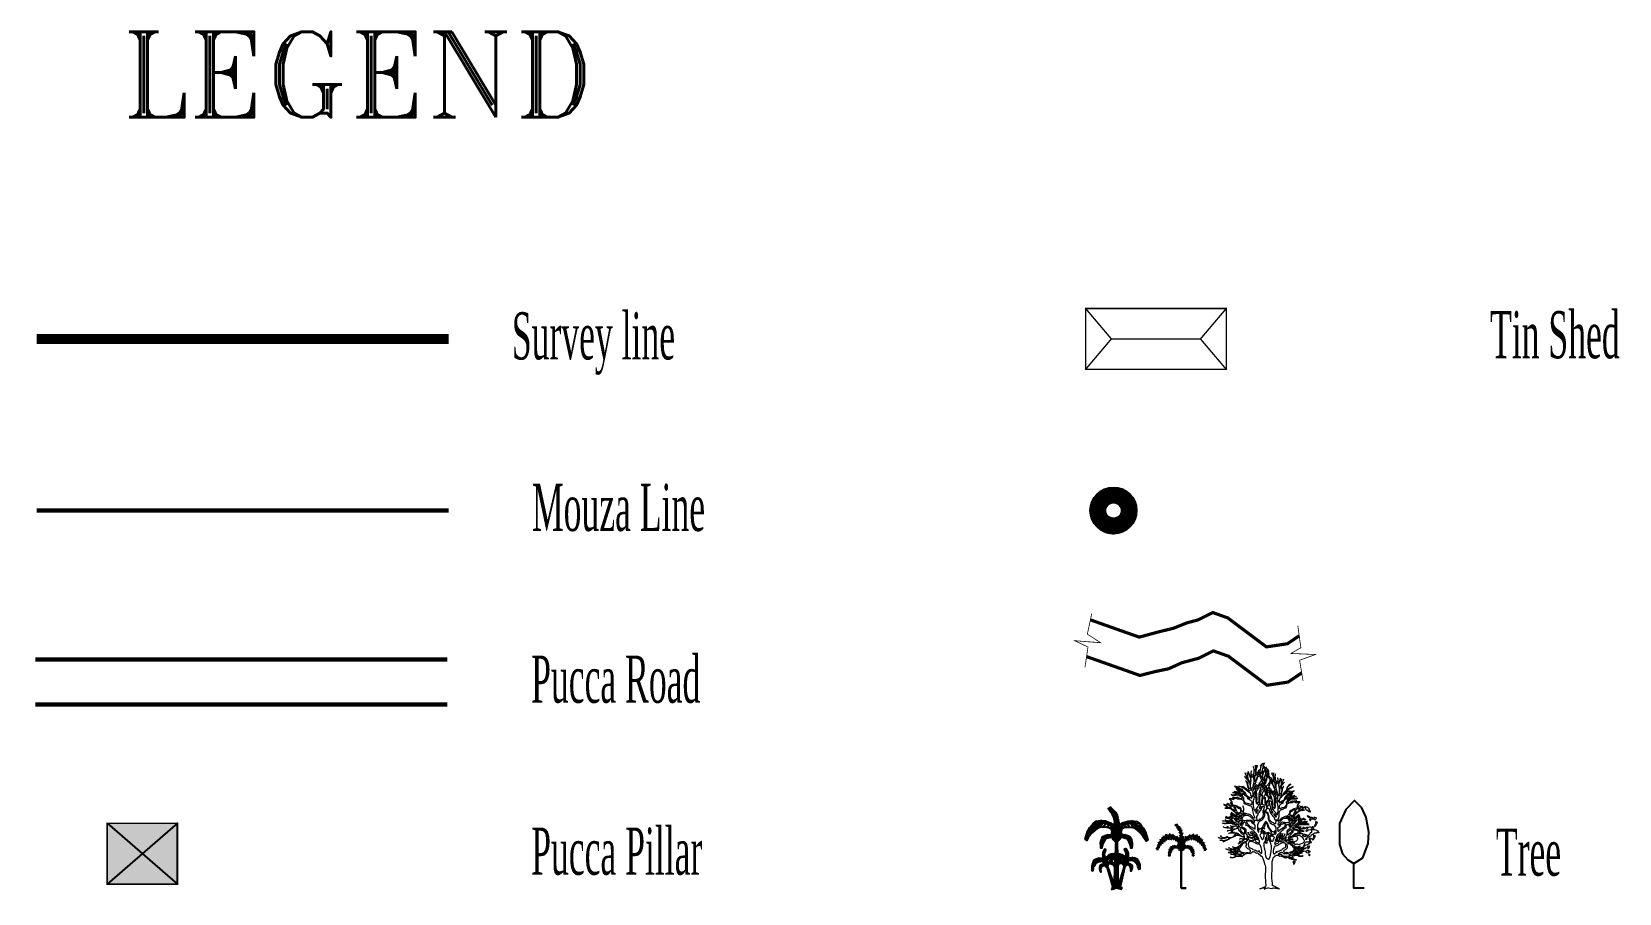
# Model space of a CAD drawing. Header units: inches. Extents: x -340059099 to 1458168, y 1119167 to 1294232938.
# Drawn here: x 485100 to 487765, y 1119167 to 1120615 of the extents above.
import ezdxf

# ---------------------------------------------------------------- set-up
doc = ezdxf.new("R2010")
doc.units = ezdxf.units.IN
doc.header["$MEASUREMENT"] = 0
doc.linetypes.add('CENTERX2', pattern=[4, 2.5, -0.5, 0.5, -0.5])
for name, color, linetype in [('Bank line khal', 140, 'Continuous'), ('Dia', 5, 'Continuous'), ('Legend', 7, 'Continuous'), ('Text', 7, 'Continuous')]:
    doc.layers.add(name, color=color, linetype=linetype)
doc.layers.add('Box', color=7, linetype='Continuous', lineweight=30)
doc.layers.add('TREE', color=3, linetype='Continuous', lineweight=15)
doc.styles.get("Standard").update_dxf_attribs({"font": '', "width": 0.5, "height": 0.5})
doc.styles.add('Text', font='times.ttf', dxfattribs={"height": 240})
doc.styles.get('Standard').set_extended_font_data('Vani')
pattern_1 = [(30.72659376, (-103705.204224, 33440.115634), (-0.03193387264, 0.053725950696), [])]

msp = doc.modelspace()

# ---------------------------------------------------------------- texts
at = {"layer": 'Text', "insert": (485251.8, 1120614.6), "char_height": 143.62, "width": 968.676, "attachment_point": 1, "style": 'Text'}
msp.add_mtext('{\\Fromant|c0;\\W1;\\C6;LEGEND}', dxfattribs=at)
at = {"layer": 'Text', "char_height": 79.191, "attachment_point": 1}
for s, insert in [('{\\fTimes New Roman|b0|i0|c0|p18;Survey line}', (485906.3, 1120143.3)), ('{\\fTimes New Roman|b0|i0|c0|p18;Tin Shed}', (487548.4, 1120145.3)), ('{\\fTimes New Roman|b0|i0|c0|p18;Mouza Line}', (485940.1, 1119855.1)), ('{\\fTimes New Roman|b0|i0|c0|p18;Pucca Road}', (485938.7, 1119566.5)), ('{\\fTimes New Roman|b0|i0|c0|p18;Pucca Pillar}', (485938.8, 1119277.6)), ('{\\fTimes New Roman|b0|i0|c0|p18;Tree}', (487558.2, 1119276, -822.1))]:
    msp.add_mtext(s, dxfattribs=dict(at, insert=insert))

# ---------------------------------------------------------------- blocks, each defined once
blk = doc.blocks.new('A$C61440738')
at = {"layer": 'Legend', "color": 3}
blk.add_lwpolyline([(17.5, 0), (10.2, 0), (10.3, 17.5), (16.7, 21.6), (20.5, 31.8), (20.8, 39.9), (19.1, 50.1), (15.9, 57.1), (10.6, 62.2), (4.6, 55.9), (0.1, 45.9), (0, 38.3), (0, 31), (2.2, 24.5), (5.9, 20.2), (10.3, 17.5)], dxfattribs=at)
blk = doc.blocks.new('A$C57E40BF4')
at = {"layer": 'Box', "color": 3, "ltscale": 5}
for points in [[(32.6, 103.3), (34.8, 98.4)], [(18.1, 82.3), (10.7, 83)], [(22.3, 83.3), (14.3, 85.5)], [(18.1, 82.3), (15.6, 76.2)], [(22.3, 83.3), (19, 77.6)], [(27, 82.3), (20.1, 86.4)], [(27.1, 82.3), (22.9, 77.7)], [(30.8, 81.5), (25.6, 85.8)], [(33.2, 99.9), (29.8, 101.6)], [(32.3, 98), (37.2, 95.3)], [(34.5, 78.3), (32.7, 83.5)], [(38.5, 92), (34.8, 94.8)], [(39.7, 86.9), (36.8, 90.1)], [(37.1, 95.6), (36.9, 99.2)], [(40.1, 74.8), (37.6, 82)], [(40.4, 80.9), (37.9, 85.3)], [(38.1, 93), (39.2, 97.2)], [(39.4, 89.2), (40.8, 93.9)], [(40.1, 83.7), (42.1, 89.3)], [(40.3, 77.8), (43.6, 83.5)], [(46.2, 78.2), (48.1, 83.3)], [(50, 81.3), (55.2, 85.5)], [(53.7, 82.1), (57.8, 77.4)], [(53.8, 82), (60.8, 85.9)], [(58.5, 82.9), (66.5, 84.9)], [(58.5, 82.9), (61.7, 77.1)], [(62.7, 81.8), (70.1, 82.4)], [(62.8, 81.8), (65, 75.6)], [(2.8, 66), (0, 62.3)], [(5.3, 71.3), (1.9, 68.1)], [(2.8, 66), (2.2, 60.9)], [(7.9, 75.5), (3.2, 72.2)], [(5.3, 71.3), (4.1, 64.3)], [(10.9, 77.9), (5.9, 77.2)], [(7.9, 75.5), (6.9, 68.6)], [(14.3, 80.1), (8.4, 80)], [(10.9, 77.9), (9.5, 71)], [(14.3, 80.1), (12.7, 73.6)], [(22.7, 61.2), (20.3, 59.8)], [(24, 62.9), (21, 61.7)], [(25.4, 64.8), (21.6, 63.7)], [(22.7, 61.2), (23.3, 57.4)], [(27.4, 66.1), (22.9, 65.6)], [(24, 62.9), (24.4, 59.3)], [(25.4, 64.7), (25.4, 61.2)], [(29.9, 66.6), (25.6, 67.2)], [(27.4, 66.1), (26.8, 62.6)], [(31.2, 81.1), (27.3, 77.5)], [(31.9, 66.9), (28.5, 68.1)], [(29.9, 66.6), (28.7, 63.4)], [(35.7, 77.1), (30.6, 77.1)], [(32.2, 66.8), (31, 64.2)], [(34.5, 66), (32.5, 68.3)], [(35.3, 65.7), (32.7, 64.7)], [(38.9, 73), (33.7, 75.2)], [(34.4, 69.9), (40, 66.2)], [(34.7, 72.2), (39.4, 69.4)], [(37.7, 64.2), (34.7, 64.3)], [(37.1, 65.2), (35.6, 67.3)], [(35.8, 63), (38.7, 62.5)], [(36.1, 61.8), (39.6, 61)], [(38.5, 75), (37.4, 79.8)], [(38.7, 62.5), (38.4, 65.2)], [(39.4, 69.4), (40.7, 74.1)], [(41.1, 69.4), (39.9, 74.1)], [(40.2, 61.9), (40.2, 0), (47.9, 0)], [(46.2, 69.8), (40.5, 66.2)], [(44.3, 61.8), (40.8, 61)], [(45.9, 72), (41.1, 69.4)], [(41.7, 62.5), (42, 65.2)], [(44.6, 63), (41.7, 62.5)], [(41.8, 72.9), (46.9, 75.1)], [(42.1, 75), (43.3, 79.7)], [(42.7, 64.2), (45.7, 64.3)], [(43.3, 65.2), (44.8, 67.3)], [(45, 77), (50.1, 76.9)], [(45.1, 65.7), (47.7, 64.7)], [(46, 66), (47.9, 68.3)], [(48.2, 66.8), (49.4, 64.2)], [(48.5, 66.9), (51.9, 68.1)], [(49.6, 80.9), (53.4, 77.2)], [(50.5, 66.6), (54.8, 67.2)], [(50.5, 66.6), (51.7, 63.4)], [(53.1, 66.1), (53.6, 62.6)], [(53.1, 66.1), (57.5, 65.6)], [(55, 64.8), (58.9, 63.7)], [(55, 64.7), (55, 61.2)], [(56.5, 62.9), (56, 59.3)], [(56.5, 62.9), (59.5, 61.7)], [(57.8, 61.2), (57.1, 57.4)], [(57.8, 61.2), (60.1, 59.8)], [(66.4, 79.5), (72.4, 79.3)], [(66.4, 79.5), (67.9, 73)], [(69.8, 77.3), (74.8, 76.4)], [(69.8, 77.3), (71.1, 70.3)], [(72.7, 74.8), (77.4, 71.4)], [(72.7, 74.8), (73.6, 67.8)], [(75.3, 70.5), (78.6, 67.3)], [(75.3, 70.5), (76.3, 63.5)], [(77.6, 65.2), (80.4, 61.5)], [(77.6, 65.2), (78.2, 60)], [(21.7, 59.3), (19.9, 56.7)], [(21.1, 56.7), (20.1, 54.4)], [(21, 53.5), (20.3, 51.1)], [(21, 53.5), (21.7, 50.8)], [(21.1, 56.7), (21.9, 52.9)], [(21.7, 59.3), (22.5, 55.6)], [(58.8, 59.3), (57.9, 55.6)], [(59.3, 56.7), (58.5, 52.9)], [(58.8, 59.3), (60.5, 56.7)], [(59.4, 53.5), (58.8, 50.8)], [(59.3, 56.7), (60.3, 54.4)], [(59.4, 53.5), (60.1, 51.1)]]:
    blk.add_lwpolyline(points, dxfattribs=at)
at = {"layer": 'Box', "color": 3, "linetype": 'Continuous'}
for points in [[(40.2, 63.8), (38.5, 75), (30.8, 81.5), (20.7, 83.6), (15.6, 81), (8.4, 76.3), (4.5, 70.4), (1.4, 62.5)], [(40.2, 59.9), (39.8, 71.4), (40.3, 76.3), (40.4, 81.8), (39.3, 89.4), (37.6, 94.5), (36.5, 96.9), (32.1, 100.9)], [(40.2, 63.8), (42.1, 75), (50, 81.3), (60.2, 83.2), (65.2, 80.4), (72.3, 75.6), (76.1, 69.6), (79, 61.7)], [(40.2, 59.9), (37.1, 65.2), (31.9, 66.9), (26.4, 66), (24.4, 63.6), (21.7, 59.8), (20.9, 56.1), (20.9, 51.5)], [(40.2, 59.9), (43.3, 65.2), (48.5, 66.9), (54, 66), (56, 63.6), (58.7, 59.8), (59.5, 56.1), (59.5, 51.5)]]:
    blk.add_lwpolyline(points, dxfattribs=at)
blk = doc.blocks.new('A$C385510DB')
at = {"layer": 'Dia', "color": 0, "linetype": 'Continuous', "xscale": 0.599999999999909, "yscale": 0.599999999999909, "zscale": 0.599999999999909}
blk.add_blockref('A$C57E40BF4', (0, 0), dxfattribs=at)
blk = doc.blocks.new('tree2')
at = {"layer": 'TREE'}
for points in [[(5207.236, 5947.865), (5207.214, 5947.874), (5207.215, 5947.888), (5207.219, 5947.904), (5207.224, 5947.92), (5207.232, 5947.935), (5207.226, 5948.073), (5207.218, 5948.066), (5207.214, 5948.065), (5207.211, 5948.068), (5207.21, 5948.097), (5207.209, 5948.111), (5207.203, 5948.125), (5207.208, 5948.131), (5207.209, 5948.136), (5207.209, 5948.144), (5207.21, 5948.149), (5207.209, 5948.152), (5207.202, 5948.154), (5207.193, 5948.155), (5207.189, 5948.157), (5207.185, 5948.162), (5207.181, 5948.18), (5207.181, 5948.195), (5207.183, 5948.201), (5207.187, 5948.207), (5207.193, 5948.212), (5207.202, 5948.217), (5207.21, 5948.221), (5207.219, 5948.228), (5207.218, 5948.246), (5207.209, 5948.236), (5207.203, 5948.235), (5207.202, 5948.237), (5207.203, 5948.244), (5207.202, 5948.251), (5207.205, 5948.259), (5207.217, 5948.279), (5207.215, 5948.306), (5207.206, 5948.292), (5207.194, 5948.282), (5207.19, 5948.279), (5207.187, 5948.279), (5207.186, 5948.281), (5207.186, 5948.285), (5207.186, 5948.294), (5207.188, 5948.303), (5207.194, 5948.319), (5207.201, 5948.338), (5207.202, 5948.349), (5207.202, 5948.363), (5207.206, 5948.368), (5207.212, 5948.37), (5207.211, 5948.39), (5207.195, 5948.391), (5207.191, 5948.394), (5207.189, 5948.399), (5207.19, 5948.405), (5207.194, 5948.414), (5207.209, 5948.439), (5207.207, 5948.472), (5207.194, 5948.434), (5207.187, 5948.425), (5207.181, 5948.415), (5207.17, 5948.394), (5207.159, 5948.374), (5207.152, 5948.365), (5207.144, 5948.358), (5207.14, 5948.36), (5207.136, 5948.361), (5207.134, 5948.364), (5207.138, 5948.37), (5207.142, 5948.384), (5207.144, 5948.398), (5207.146, 5948.406), (5207.15, 5948.414), (5207.157, 5948.423), (5207.168, 5948.433), (5207.175, 5948.45), (5207.185, 5948.467), (5207.206, 5948.499), (5207.204, 5948.531), (5207.192, 5948.524), (5207.188, 5948.524), (5207.185, 5948.526), (5207.184, 5948.534), (5207.185, 5948.545), (5207.193, 5948.573), (5207.201, 5948.59), (5207.2, 5948.618), (5207.183, 5948.576), (5207.158, 5948.518), (5207.154, 5948.518), (5207.149, 5948.516), (5207.147, 5948.516), (5207.146, 5948.517), (5207.147, 5948.526), (5207.152, 5948.567), (5207.153, 5948.587), (5207.15, 5948.609), (5207.157, 5948.619), (5207.162, 5948.634), (5207.17, 5948.666), (5207.175, 5948.668), (5207.179, 5948.67), (5207.181, 5948.676), (5207.182, 5948.683), (5207.184, 5948.69), (5207.189, 5948.699), (5207.196, 5948.708), (5207.196, 5948.722), (5207.172, 5948.687), (5207.16, 5948.674), (5207.149, 5948.666), (5207.147, 5948.669), (5207.146, 5948.68), (5207.149, 5948.716), (5207.152, 5948.736), (5207.158, 5948.754), (5207.164, 5948.767), (5207.168, 5948.771), (5207.173, 5948.772), (5207.183, 5948.772), (5207.185, 5948.769), (5207.186, 5948.766), (5207.185, 5948.756), (5207.18, 5948.742), (5207.188, 5948.761), (5207.189, 5948.768), (5207.188, 5948.774), (5207.185, 5948.778), (5207.179, 5948.781), (5207.16, 5948.78), (5207.163, 5948.8), (5207.171, 5948.819), (5207.18, 5948.838), (5207.189, 5948.857), (5207.174, 5948.831), (5207.169, 5948.824), (5207.165, 5948.822), (5207.161, 5948.823), (5207.159, 5948.829), (5207.152, 5948.852), (5207.155, 5948.83), (5207.155, 5948.801), (5207.152, 5948.768), (5207.147, 5948.734), (5207.139, 5948.702), (5207.129, 5948.675), (5207.118, 5948.656), (5207.112, 5948.65), (5207.106, 5948.648), (5207.104, 5948.651), (5207.102, 5948.656), (5207.102, 5948.672), (5207.109, 5948.721), (5207.121, 5948.78), (5207.126, 5948.809), (5207.129, 5948.835), (5207.122, 5948.807), (5207.116, 5948.793), (5207.113, 5948.791), (5207.11, 5948.792), (5207.101, 5948.802), (5207.107, 5948.787), (5207.109, 5948.772), (5207.108, 5948.758), (5207.105, 5948.744), (5207.099, 5948.731), (5207.09, 5948.719), (5207.079, 5948.709), (5207.066, 5948.7), (5207.054, 5948.674), (5207.043, 5948.657), (5207.034, 5948.649), (5207.026, 5948.647), (5207.02, 5948.651), (5207.017, 5948.659), (5207.017, 5948.672), (5207.019, 5948.686), (5207.017, 5948.702), (5207.019, 5948.715), (5207.023, 5948.729), (5207.028, 5948.742), (5207.033, 5948.755), (5207.037, 5948.77), (5207.039, 5948.787), (5207.039, 5948.806), (5207.037, 5948.789), (5207.033, 5948.772), (5207.027, 5948.759), (5207.023, 5948.756), (5207.018, 5948.754), (5207.015, 5948.756), (5207.012, 5948.76), (5207.008, 5948.773), (5207.005, 5948.807), (5207.003, 5948.794), (5207.003, 5948.779), (5207.007, 5948.75), (5207.008, 5948.727), (5207.006, 5948.719), (5207.001, 5948.714), (5206.993, 5948.713), (5206.988, 5948.717), (5206.983, 5948.725), (5206.98, 5948.735), (5206.972, 5948.759), (5206.967, 5948.77), (5206.961, 5948.779), (5206.966, 5948.76), (5206.97, 5948.738), (5206.972, 5948.714), (5206.972, 5948.689), (5206.97, 5948.664), (5206.966, 5948.642), (5206.96, 5948.623), (5206.952, 5948.609), (5206.939, 5948.61), (5206.93, 5948.615), (5206.924, 5948.624), (5206.922, 5948.636), (5206.921, 5948.664), (5206.923, 5948.693), (5206.917, 5948.675), (5206.914, 5948.656), (5206.914, 5948.637), (5206.916, 5948.619), (5206.919, 5948.589), (5206.918, 5948.577), (5206.912, 5948.57), (5206.86, 5948.682), (5206.866, 5948.657), (5206.875, 5948.633), (5206.894, 5948.585), (5206.901, 5948.56), (5206.905, 5948.533), (5206.905, 5948.504), (5206.899, 5948.472), (5206.877, 5948.498), (5206.864, 5948.522), (5206.858, 5948.545), (5206.855, 5948.567), (5206.853, 5948.609), (5206.849, 5948.631), (5206.839, 5948.654), (5206.844, 5948.632), (5206.846, 5948.608), (5206.846, 5948.589), (5206.844, 5948.584), (5206.841, 5948.582), (5206.827, 5948.597), (5206.816, 5948.613), (5206.807, 5948.632), (5206.801, 5948.654), (5206.803, 5948.636), (5206.808, 5948.621), (5206.814, 5948.606), (5206.821, 5948.592), (5206.836, 5948.565), (5206.843, 5948.551), (5206.849, 5948.536), (5206.844, 5948.536), (5206.837, 5948.539), (5206.82, 5948.552), (5206.784, 5948.587), (5206.794, 5948.573), (5206.807, 5948.558), (5206.835, 5948.531), (5206.846, 5948.516), (5206.854, 5948.501), (5206.856, 5948.484), (5206.851, 5948.464), (5206.847, 5948.46), (5206.842, 5948.46), (5206.83, 5948.471), (5206.817, 5948.487), (5206.805, 5948.5), (5206.821, 5948.474), (5206.833, 5948.447), (5206.841, 5948.418), (5206.847, 5948.39), (5206.853, 5948.362), (5206.861, 5948.334), (5206.872, 5948.309), (5206.887, 5948.286), (5206.881, 5948.283), (5206.874, 5948.284), (5206.866, 5948.288), (5206.858, 5948.295), (5206.84, 5948.313), (5206.823, 5948.327), (5206.752, 5948.38), (5206.752, 5948.374), (5206.748, 5948.372), (5206.729, 5948.377), (5206.7, 5948.383), (5206.683, 5948.383), (5206.665, 5948.379), (5206.686, 5948.38), (5206.706, 5948.378), (5206.727, 5948.372), (5206.747, 5948.364), (5206.766, 5948.355), (5206.784, 5948.344), (5206.815, 5948.321), (5206.852, 5948.287), (5206.872, 5948.271), (5206.897, 5948.256), (5206.906, 5948.224), (5206.918, 5948.189), (5206.923, 5948.173), (5206.925, 5948.16), (5206.924, 5948.149), (5206.919, 5948.142), (5206.91, 5948.151), (5206.897, 5948.16), (5206.866, 5948.175), (5206.85, 5948.182), (5206.836, 5948.191), (5206.825, 5948.201), (5206.818, 5948.212), (5206.811, 5948.234), (5206.802, 5948.252), (5206.792, 5948.265), (5206.781, 5948.276), (5206.76, 5948.296), (5206.752, 5948.306), (5206.744, 5948.319), (5206.724, 5948.327), (5206.705, 5948.336), (5206.668, 5948.355), (5206.63, 5948.373), (5206.61, 5948.38), (5206.588, 5948.385), (5206.607, 5948.373), (5206.626, 5948.358), (5206.639, 5948.343), (5206.642, 5948.335), (5206.642, 5948.329), (5206.637, 5948.324), (5206.631, 5948.325), (5206.619, 5948.334), (5206.633, 5948.318), (5206.65, 5948.302), (5206.656, 5948.294), (5206.661, 5948.286), (5206.661, 5948.279), (5206.657, 5948.272), (5206.65, 5948.269), (5206.642, 5948.268), (5206.622, 5948.271), (5206.6, 5948.277), (5206.579, 5948.281), (5206.589, 5948.276), (5206.601, 5948.272), (5206.609, 5948.267), (5206.611, 5948.264), (5206.61, 5948.26), (5206.607, 5948.257), (5206.601, 5948.256), (5206.584, 5948.256), (5206.544, 5948.258), (5206.571, 5948.253), (5206.601, 5948.248), (5206.625, 5948.242), (5206.633, 5948.238), (5206.636, 5948.232), (5206.631, 5948.226), (5206.621, 5948.221), (5206.608, 5948.215), (5206.592, 5948.212), (5206.574, 5948.21), (5206.554, 5948.21), (5206.534, 5948.214), (5206.515, 5948.222), (5206.525, 5948.214), (5206.536, 5948.209), (5206.55, 5948.205), (5206.565, 5948.203), (5206.581, 5948.203), (5206.599, 5948.205), (5206.618, 5948.21), (5206.638, 5948.216), (5206.67, 5948.204), (5206.686, 5948.197), (5206.701, 5948.188), (5206.714, 5948.178), (5206.724, 5948.167), (5206.732, 5948.155), (5206.735, 5948.14), (5206.731, 5948.138), (5206.722, 5948.137), (5206.692, 5948.142), (5206.676, 5948.148), (5206.662, 5948.155), (5206.651, 5948.163), (5206.647, 5948.168), (5206.645, 5948.173), (5206.637, 5948.163), (5206.627, 5948.157), (5206.614, 5948.155), (5206.6, 5948.156), (5206.57, 5948.16), (5206.555, 5948.161), (5206.542, 5948.16), (5206.565, 5948.156), (5206.574, 5948.152), (5206.575, 5948.148), (5206.574, 5948.144), (5206.57, 5948.141), (5206.562, 5948.14), (5206.536, 5948.138), (5206.476, 5948.136), (5206.495, 5948.114), (5206.514, 5948.091), (5206.522, 5948.079), (5206.526, 5948.067), (5206.528, 5948.058), (5206.526, 5948.048), (5206.522, 5948.045), (5206.518, 5948.044), (5206.511, 5948.047), (5206.504, 5948.052), (5206.497, 5948.056), (5206.51, 5948.043), (5206.523, 5948.03), (5206.527, 5948.023), (5206.53, 5948.016), (5206.53, 5948.009), (5206.528, 5948.002), (5206.513, 5948), (5206.502, 5948.002), (5206.493, 5948.006), (5206.486, 5948.012), (5206.475, 5948.026), (5206.469, 5948.032), (5206.462, 5948.038), (5206.473, 5948.018), (5206.473, 5948.014), (5206.47, 5948.014), (5206.456, 5948.023), (5206.432, 5948.041), (5206.456, 5948.017), (5206.484, 5947.993), (5206.495, 5947.982), (5206.504, 5947.971), (5206.508, 5947.96), (5206.507, 5947.95), (5206.484, 5947.953), (5206.466, 5947.958), (5206.453, 5947.967), (5206.444, 5947.977), (5206.437, 5947.989), (5206.432, 5948), (5206.422, 5948.022), (5206.424, 5948.008), (5206.423, 5948.003), (5206.419, 5947.999), (5206.391, 5948.011), (5206.377, 5948.017), (5206.363, 5948.021), (5206.388, 5948.009), (5206.411, 5947.995), (5206.429, 5947.98), (5206.435, 5947.971), (5206.439, 5947.962), (5206.438, 5947.957), (5206.434, 5947.954), (5206.422, 5947.951), (5206.408, 5947.95), (5206.394, 5947.948), (5206.468, 5947.946), (5206.488, 5947.943), (5206.501, 5947.939), (5206.51, 5947.934), (5206.519, 5947.927), (5206.531, 5947.918), (5206.549, 5947.907), (5206.602, 5947.858), (5206.627, 5947.833), (5206.647, 5947.808), (5206.641, 5947.804), (5206.634, 5947.802), (5206.619, 5947.803), (5206.601, 5947.808), (5206.583, 5947.817), (5206.547, 5947.841), (5206.518, 5947.862), (5206.533, 5947.844), (5206.538, 5947.836), (5206.54, 5947.83), (5206.538, 5947.826), (5206.533, 5947.825), (5206.522, 5947.827), (5206.507, 5947.833), (5206.526, 5947.821), (5206.534, 5947.815), (5206.536, 5947.812), (5206.537, 5947.808), (5206.532, 5947.802), (5206.524, 5947.799), (5206.506, 5947.798), (5206.533, 5947.794), (5206.543, 5947.792), (5206.546, 5947.789), (5206.546, 5947.786), (5206.544, 5947.782), (5206.539, 5947.779), (5206.523, 5947.777), (5206.485, 5947.776), (5206.522, 5947.773), (5206.538, 5947.769), (5206.542, 5947.765), (5206.544, 5947.76), (5206.543, 5947.755), (5206.538, 5947.753), (5206.522, 5947.754), (5206.498, 5947.756), (5206.471, 5947.757), (5206.451, 5947.758), (5206.435, 5947.763), (5206.412, 5947.777), (5206.423, 5947.767), (5206.426, 5947.761), (5206.426, 5947.754), (5206.414, 5947.752), (5206.401, 5947.751), (5206.434, 5947.747), (5206.467, 5947.74), (5206.482, 5947.736), (5206.495, 5947.729), (5206.506, 5947.72), (5206.514, 5947.709), (5206.539, 5947.709), (5206.536, 5947.715), (5206.531, 5947.721), (5206.527, 5947.727), (5206.528, 5947.733), (5206.534, 5947.739), (5206.543, 5947.745), (5206.553, 5947.749), (5206.563, 5947.752), (5206.571, 5947.751), (5206.576, 5947.747), (5206.584, 5947.727), (5206.597, 5947.709), (5206.627, 5947.709), (5206.631, 5947.718), (5206.638, 5947.725), (5206.647, 5947.728), (5206.656, 5947.729), (5206.666, 5947.728), (5206.674, 5947.723), (5206.681, 5947.717), (5206.685, 5947.709), (5206.75, 5947.709), (5206.742, 5947.715), (5206.738, 5947.723), (5206.738, 5947.733), (5206.741, 5947.744), (5206.749, 5947.765), (5206.753, 5947.776), (5206.756, 5947.786), (5206.767, 5947.789), (5206.775, 5947.792), (5206.79, 5947.799), (5206.814, 5947.804), (5206.86, 5947.804), (5206.879, 5947.796), (5206.893, 5947.786), (5206.905, 5947.776), (5206.914, 5947.764), (5206.933, 5947.744), (5206.944, 5947.734), (5206.959, 5947.726), (5206.96, 5947.721), (5206.964, 5947.717), (5206.972, 5947.709), (5207.041, 5947.709), (5207.041, 5947.726), (5207.031, 5947.737), (5207.028, 5947.749), (5207.03, 5947.763), (5207.035, 5947.777), (5207.05, 5947.807), (5207.056, 5947.822), (5207.061, 5947.837), (5207.085, 5947.865), (5207.108, 5947.897), (5207.118, 5947.914), (5207.126, 5947.931), (5207.133, 5947.949), (5207.137, 5947.967), (5207.14, 5947.974), (5207.146, 5947.979), (5207.154, 5947.982), (5207.164, 5947.983), (5207.174, 5947.982), (5207.181, 5947.979), (5207.186, 5947.975), (5207.186, 5947.968), (5207.176, 5947.942), (5207.164, 5947.917), (5207.158, 5947.904), (5207.155, 5947.891), (5207.153, 5947.878), (5207.154, 5947.865), (5207.16, 5947.846), (5207.162, 5947.827), (5207.16, 5947.809), (5207.156, 5947.79), (5207.15, 5947.773), (5207.14, 5947.758), (5207.127, 5947.744), (5207.111, 5947.732), (5207.1, 5947.727), (5207.09, 5947.723), (5207.08, 5947.718), (5207.072, 5947.709), (5207.134, 5947.709), (5207.151, 5947.725), (5207.165, 5947.743), (5207.177, 5947.764), (5207.185, 5947.786), (5207.191, 5947.797), (5207.193, 5947.807), (5207.193, 5947.818), (5207.192, 5947.829), (5207.185, 5947.851), (5207.181, 5947.873), (5207.182, 5947.887), (5207.185, 5947.899), (5207.193, 5947.907), (5207.198, 5947.91), (5207.205, 5947.91), (5207.207, 5947.906), (5207.207, 5947.902), (5207.203, 5947.893), (5207.199, 5947.88), (5207.198, 5947.872), (5207.2, 5947.862), (5207.212, 5947.861), (5207.222, 5947.855), (5207.23, 5947.848), (5207.237, 5947.839), (5207.236, 5947.865)], [(5207.923, 5947.708), (5207.94, 5947.714), (5207.958, 5947.718), (5207.993, 5947.725), (5207.981, 5947.725), (5207.97, 5947.727), (5207.97, 5947.733), (5207.973, 5947.738), (5207.982, 5947.748), (5207.961, 5947.734), (5207.947, 5947.728), (5207.929, 5947.726), (5207.904, 5947.724), (5207.882, 5947.72), (5207.867, 5947.718), (5207.863, 5947.72), (5207.862, 5947.724), (5207.863, 5947.729), (5207.866, 5947.733), (5207.872, 5947.736), (5207.88, 5947.738), (5207.915, 5947.743), (5207.88, 5947.741), (5207.865, 5947.742), (5207.86, 5947.744), (5207.858, 5947.748), (5207.857, 5947.751), (5207.86, 5947.753), (5207.869, 5947.756), (5207.894, 5947.761), (5207.877, 5947.761), (5207.87, 5947.763), (5207.865, 5947.768), (5207.866, 5947.772), (5207.868, 5947.776), (5207.874, 5947.782), (5207.891, 5947.794), (5207.877, 5947.787), (5207.868, 5947.784), (5207.862, 5947.785), (5207.861, 5947.789), (5207.862, 5947.795), (5207.866, 5947.802), (5207.879, 5947.82), (5207.853, 5947.798), (5207.821, 5947.774), (5207.805, 5947.764), (5207.79, 5947.758), (5207.775, 5947.757), (5207.769, 5947.758), (5207.763, 5947.761), (5207.78, 5947.786), (5207.801, 5947.81), (5207.847, 5947.859), (5207.863, 5947.871), (5207.873, 5947.88), (5207.881, 5947.887), (5207.889, 5947.892), (5207.9, 5947.897), (5207.919, 5947.9), (5207.987, 5947.908), (5207.961, 5947.908), (5207.949, 5947.91), (5207.946, 5947.913), (5207.944, 5947.917), (5207.947, 5947.926), (5207.953, 5947.934), (5207.968, 5947.95), (5207.988, 5947.963), (5208.011, 5947.977), (5207.985, 5947.965), (5207.961, 5947.952), (5207.957, 5947.956), (5207.955, 5947.961), (5207.956, 5947.974), (5207.948, 5947.953), (5207.944, 5947.942), (5207.939, 5947.93), (5207.931, 5947.92), (5207.92, 5947.911), (5207.904, 5947.905), (5207.883, 5947.902), (5207.88, 5947.911), (5207.884, 5947.921), (5207.891, 5947.931), (5207.901, 5947.943), (5207.925, 5947.967), (5207.945, 5947.99), (5207.925, 5947.971), (5207.912, 5947.963), (5207.91, 5947.963), (5207.91, 5947.966), (5207.918, 5947.985), (5207.912, 5947.98), (5207.907, 5947.973), (5207.898, 5947.959), (5207.892, 5947.954), (5207.884, 5947.949), (5207.874, 5947.947), (5207.86, 5947.947), (5207.857, 5947.954), (5207.857, 5947.961), (5207.859, 5947.968), (5207.863, 5947.974), (5207.885, 5948), (5207.879, 5947.995), (5207.872, 5947.99), (5207.866, 5947.987), (5207.863, 5947.988), (5207.859, 5947.991), (5207.856, 5947.999), (5207.857, 5948.009), (5207.86, 5948.019), (5207.866, 5948.031), (5207.882, 5948.053), (5207.899, 5948.075), (5207.843, 5948.072), (5207.819, 5948.072), (5207.811, 5948.073), (5207.808, 5948.075), (5207.807, 5948.079), (5207.808, 5948.083), (5207.815, 5948.087), (5207.836, 5948.093), (5207.824, 5948.092), (5207.81, 5948.09), (5207.783, 5948.084), (5207.77, 5948.083), (5207.759, 5948.084), (5207.748, 5948.088), (5207.74, 5948.097), (5207.739, 5948.092), (5207.736, 5948.088), (5207.726, 5948.079), (5207.714, 5948.072), (5207.699, 5948.066), (5207.672, 5948.059), (5207.663, 5948.059), (5207.66, 5948.062), (5207.662, 5948.075), (5207.668, 5948.087), (5207.677, 5948.098), (5207.688, 5948.108), (5207.715, 5948.124), (5207.744, 5948.137), (5207.78, 5948.13), (5207.812, 5948.131), (5207.826, 5948.133), (5207.838, 5948.138), (5207.848, 5948.144), (5207.857, 5948.151), (5207.839, 5948.143), (5207.821, 5948.138), (5207.803, 5948.136), (5207.787, 5948.136), (5207.772, 5948.139), (5207.759, 5948.143), (5207.75, 5948.148), (5207.745, 5948.152), (5207.747, 5948.158), (5207.754, 5948.162), (5207.776, 5948.169), (5207.803, 5948.176), (5207.828, 5948.182), (5207.791, 5948.177), (5207.775, 5948.177), (5207.77, 5948.178), (5207.767, 5948.18), (5207.766, 5948.183), (5207.767, 5948.186), (5207.775, 5948.191), (5207.785, 5948.196), (5207.794, 5948.201), (5207.775, 5948.196), (5207.755, 5948.189), (5207.737, 5948.185), (5207.73, 5948.185), (5207.723, 5948.188), (5207.719, 5948.194), (5207.718, 5948.201), (5207.722, 5948.208), (5207.728, 5948.216), (5207.742, 5948.231), (5207.754, 5948.247), (5207.743, 5948.238), (5207.738, 5948.237), (5207.733, 5948.241), (5207.733, 5948.247), (5207.735, 5948.254), (5207.746, 5948.269), (5207.761, 5948.284), (5207.779, 5948.296), (5207.759, 5948.29), (5207.741, 5948.282), (5207.707, 5948.263), (5207.674, 5948.243), (5207.657, 5948.234), (5207.64, 5948.225), (5207.633, 5948.213), (5207.626, 5948.202), (5207.608, 5948.183), (5207.599, 5948.172), (5207.591, 5948.159), (5207.584, 5948.143), (5207.579, 5948.121), (5207.573, 5948.111), (5207.564, 5948.101), (5207.537, 5948.084), (5207.509, 5948.068), (5207.498, 5948.06), (5207.49, 5948.05), (5207.485, 5948.056), (5207.484, 5948.066), (5207.488, 5948.094), (5207.496, 5948.126), (5207.503, 5948.156), (5207.525, 5948.172), (5207.542, 5948.188), (5207.575, 5948.221), (5207.593, 5948.23), (5207.609, 5948.24), (5207.634, 5948.261), (5207.648, 5948.271), (5207.664, 5948.279), (5207.683, 5948.284), (5207.708, 5948.285), (5207.692, 5948.288), (5207.676, 5948.287), (5207.662, 5948.283), (5207.649, 5948.279), (5207.632, 5948.274), (5207.628, 5948.275), (5207.628, 5948.28), (5207.629, 5948.288), (5207.632, 5948.296), (5207.643, 5948.309), (5207.659, 5948.322), (5207.678, 5948.333), (5207.722, 5948.355), (5207.743, 5948.366), (5207.761, 5948.378), (5207.722, 5948.359), (5207.689, 5948.345), (5207.663, 5948.337), (5207.645, 5948.335), (5207.645, 5948.348), (5207.649, 5948.361), (5207.655, 5948.374), (5207.663, 5948.386), (5207.686, 5948.41), (5207.717, 5948.431), (5207.695, 5948.42), (5207.677, 5948.408), (5207.662, 5948.395), (5207.651, 5948.381), (5207.643, 5948.366), (5207.637, 5948.35), (5207.629, 5948.315), (5207.621, 5948.304), (5207.611, 5948.294), (5207.591, 5948.274), (5207.581, 5948.264), (5207.573, 5948.253), (5207.569, 5948.241), (5207.567, 5948.227), (5207.552, 5948.213), (5207.536, 5948.196), (5207.522, 5948.184), (5207.516, 5948.182), (5207.511, 5948.185), (5207.523, 5948.207), (5207.531, 5948.231), (5207.536, 5948.257), (5207.54, 5948.283), (5207.544, 5948.31), (5207.549, 5948.336), (5207.558, 5948.362), (5207.571, 5948.388), (5207.561, 5948.375), (5207.55, 5948.359), (5207.54, 5948.349), (5207.535, 5948.348), (5207.531, 5948.351), (5207.527, 5948.36), (5207.525, 5948.369), (5207.526, 5948.385), (5207.532, 5948.4), (5207.541, 5948.414), (5207.565, 5948.441), (5207.576, 5948.455), (5207.585, 5948.469), (5207.554, 5948.435), (5207.539, 5948.422), (5207.532, 5948.418), (5207.528, 5948.418), (5207.532, 5948.432), (5207.538, 5948.446), (5207.55, 5948.471), (5207.561, 5948.498), (5207.564, 5948.513), (5207.565, 5948.529), (5207.56, 5948.509), (5207.554, 5948.491), (5207.545, 5948.476), (5207.533, 5948.46), (5207.529, 5948.462), (5207.527, 5948.467), (5207.525, 5948.484), (5207.527, 5948.506), (5207.529, 5948.527), (5207.522, 5948.505), (5207.52, 5948.485), (5207.521, 5948.446), (5207.52, 5948.425), (5207.515, 5948.404), (5207.505, 5948.381), (5207.487, 5948.355), (5207.479, 5948.385), (5207.476, 5948.411), (5207.479, 5948.436), (5207.484, 5948.46), (5207.498, 5948.505), (5207.504, 5948.528), (5207.509, 5948.551), (5207.468, 5948.444), (5207.462, 5948.451), (5207.46, 5948.461), (5207.461, 5948.489), (5207.46, 5948.523), (5207.456, 5948.54), (5207.449, 5948.557), (5207.453, 5948.531), (5207.455, 5948.504), (5207.453, 5948.494), (5207.448, 5948.485), (5207.441, 5948.479), (5207.429, 5948.478), (5207.421, 5948.49), (5207.414, 5948.507), (5207.408, 5948.528), (5207.405, 5948.55), (5207.403, 5948.596), (5207.405, 5948.616), (5207.408, 5948.633), (5207.403, 5948.625), (5207.4, 5948.614), (5207.395, 5948.592), (5207.392, 5948.582), (5207.388, 5948.575), (5207.383, 5948.571), (5207.377, 5948.571), (5207.372, 5948.575), (5207.369, 5948.583), (5207.368, 5948.605), (5207.37, 5948.631), (5207.369, 5948.644), (5207.367, 5948.657), (5207.366, 5948.625), (5207.363, 5948.613), (5207.361, 5948.609), (5207.358, 5948.607), (5207.354, 5948.608), (5207.35, 5948.611), (5207.343, 5948.623), (5207.338, 5948.637), (5207.336, 5948.653), (5207.336, 5948.635), (5207.339, 5948.62), (5207.344, 5948.607), (5207.35, 5948.595), (5207.36, 5948.571), (5207.362, 5948.559), (5207.361, 5948.544), (5207.365, 5948.531), (5207.365, 5948.52), (5207.363, 5948.512), (5207.358, 5948.508), (5207.351, 5948.509), (5207.342, 5948.516), (5207.33, 5948.531), (5207.318, 5948.554), (5207.305, 5948.561), (5207.294, 5948.57), (5207.285, 5948.58), (5207.278, 5948.592), (5207.274, 5948.604), (5207.273, 5948.617), (5207.274, 5948.631), (5207.278, 5948.645), (5207.266, 5948.642), (5207.26, 5948.643), (5207.26, 5948.647), (5207.263, 5948.653), (5207.267, 5948.661), (5207.271, 5948.673), (5207.273, 5948.686), (5207.27, 5948.702), (5207.26, 5948.7), (5207.254, 5948.7), (5207.25, 5948.703), (5207.249, 5948.709), (5207.253, 5948.722), (5207.259, 5948.737), (5207.253, 5948.731), (5207.246, 5948.729), (5207.234, 5948.729), (5207.229, 5948.74), (5207.224, 5948.75), (5207.22, 5948.762), (5207.22, 5948.775), (5207.21, 5948.75), (5207.196, 5948.722), (5207.196, 5948.709), (5207.217, 5948.737), (5207.223, 5948.733), (5207.228, 5948.726), (5207.232, 5948.719), (5207.233, 5948.711), (5207.232, 5948.703), (5207.229, 5948.695), (5207.225, 5948.688), (5207.217, 5948.682), (5207.214, 5948.687), (5207.212, 5948.694), (5207.209, 5948.698), (5207.206, 5948.698), (5207.202, 5948.695), (5207.201, 5948.686), (5207.205, 5948.679), (5207.207, 5948.672), (5207.207, 5948.668), (5207.205, 5948.664), (5207.205, 5948.641), (5207.2, 5948.617), (5207.201, 5948.59), (5207.206, 5948.599), (5207.209, 5948.607), (5207.216, 5948.605), (5207.22, 5948.6), (5207.223, 5948.585), (5207.222, 5948.568), (5207.224, 5948.552), (5207.211, 5948.536), (5207.204, 5948.531), (5207.206, 5948.498), (5207.213, 5948.509), (5207.217, 5948.52), (5207.221, 5948.522), (5207.223, 5948.521), (5207.225, 5948.515), (5207.218, 5948.49), (5207.213, 5948.48), (5207.207, 5948.471), (5207.209, 5948.439), (5207.215, 5948.453), (5207.221, 5948.471), (5207.236, 5948.527), (5207.235, 5948.541), (5207.237, 5948.552), (5207.24, 5948.561), (5207.245, 5948.567), (5207.251, 5948.569), (5207.258, 5948.568), (5207.265, 5948.564), (5207.273, 5948.556), (5207.285, 5948.534), (5207.29, 5948.522), (5207.294, 5948.508), (5207.294, 5948.494), (5207.291, 5948.479), (5207.285, 5948.463), (5207.273, 5948.445), (5207.247, 5948.411), (5207.23, 5948.395), (5207.224, 5948.391), (5207.219, 5948.39), (5207.211, 5948.39), (5207.212, 5948.37), (5207.223, 5948.375), (5207.229, 5948.377), (5207.23, 5948.374), (5207.229, 5948.367), (5207.225, 5948.336), (5207.22, 5948.321), (5207.215, 5948.307), (5207.217, 5948.279), (5207.228, 5948.301), (5207.234, 5948.292), (5207.238, 5948.284), (5207.237, 5948.275), (5207.23, 5948.266), (5207.229, 5948.261), (5207.226, 5948.255), (5207.218, 5948.246), (5207.219, 5948.228), (5207.227, 5948.233), (5207.23, 5948.232), (5207.232, 5948.228), (5207.228, 5948.219), (5207.223, 5948.21), (5207.221, 5948.201), (5207.222, 5948.198), (5207.226, 5948.194), (5207.23, 5948.201), (5207.233, 5948.204), (5207.237, 5948.203), (5207.24, 5948.194), (5207.244, 5948.186), (5207.253, 5948.172), (5207.262, 5948.158), (5207.266, 5948.149), (5207.269, 5948.138), (5207.268, 5948.13), (5207.265, 5948.122), (5207.253, 5948.106), (5207.238, 5948.09), (5207.226, 5948.073), (5207.232, 5947.935), (5207.247, 5947.948), (5207.253, 5947.946), (5207.258, 5947.944), (5207.264, 5947.942), (5207.273, 5947.944), (5207.295, 5947.886), (5207.303, 5947.864), (5207.312, 5947.845), (5207.323, 5947.826), (5207.337, 5947.806), (5207.356, 5947.785), (5207.381, 5947.759), (5207.387, 5947.728), (5207.391, 5947.72), (5207.395, 5947.714), (5207.399, 5947.71), (5207.406, 5947.708), (5207.456, 5947.708), (5207.462, 5947.726), (5207.471, 5947.748), (5207.478, 5947.782), (5207.48, 5947.804), (5207.48, 5947.831), (5207.483, 5947.861), (5207.486, 5947.876), (5207.491, 5947.89), (5207.498, 5947.903), (5207.508, 5947.913), (5207.522, 5947.92), (5207.54, 5947.923), (5207.548, 5947.93), (5207.558, 5947.936), (5207.577, 5947.944), (5207.597, 5947.95), (5207.617, 5947.956), (5207.625, 5947.964), (5207.629, 5947.972), (5207.632, 5947.99), (5207.633, 5948), (5207.637, 5948.011), (5207.643, 5948.024), (5207.656, 5948.038), (5207.679, 5948.051), (5207.706, 5948.059), (5207.73, 5948.063), (5207.74, 5948.063), (5207.748, 5948.06), (5207.753, 5948.067), (5207.76, 5948.072), (5207.767, 5948.075), (5207.775, 5948.075), (5207.794, 5948.072), (5207.813, 5948.063), (5207.819, 5948.061), (5207.819, 5948.057), (5207.819, 5948.054), (5207.819, 5948.05), (5207.823, 5948.056), (5207.83, 5948.061), (5207.847, 5948.067), (5207.868, 5948.071), (5207.892, 5948.071), (5207.868, 5948.049), (5207.854, 5948.029), (5207.847, 5948.011), (5207.844, 5947.995), (5207.842, 5947.967), (5207.837, 5947.956), (5207.827, 5947.945), (5207.798, 5947.939), (5207.777, 5947.932), (5207.762, 5947.924), (5207.751, 5947.917), (5207.731, 5947.904), (5207.719, 5947.9), (5207.705, 5947.899), (5207.696, 5947.886), (5207.69, 5947.873), (5207.685, 5947.847), (5207.681, 5947.827), (5207.676, 5947.822), (5207.669, 5947.821), (5207.661, 5947.806), (5207.653, 5947.797), (5207.645, 5947.792), (5207.633, 5947.788), (5207.598, 5947.779), (5207.571, 5947.769), (5207.537, 5947.755), (5207.524, 5947.745), (5207.513, 5947.734), (5207.493, 5947.708), (5207.524, 5947.708), (5207.529, 5947.71), (5207.534, 5947.712), (5207.543, 5947.722), (5207.553, 5947.734), (5207.56, 5947.739), (5207.568, 5947.743), (5207.61, 5947.746), (5207.633, 5947.743), (5207.647, 5947.738), (5207.665, 5947.733), (5207.667, 5947.718), (5207.669, 5947.712), (5207.671, 5947.709), (5207.674, 5947.708), (5207.691, 5947.708), (5207.69, 5947.72), (5207.692, 5947.726), (5207.697, 5947.733), (5207.717, 5947.735), (5207.723, 5947.737), (5207.729, 5947.736), (5207.731, 5947.733), (5207.73, 5947.727), (5207.728, 5947.717), (5207.723, 5947.708), (5207.741, 5947.708), (5207.749, 5947.719), (5207.756, 5947.732), (5207.765, 5947.741), (5207.77, 5947.743), (5207.776, 5947.742), (5207.79, 5947.735), (5207.796, 5947.727), (5207.795, 5947.718), (5207.787, 5947.708), (5207.834, 5947.708), (5207.835, 5947.711), (5207.838, 5947.712), (5207.846, 5947.711), (5207.865, 5947.708), (5207.923, 5947.708)], [(5206.888, 5948.338), (5206.878, 5948.342), (5206.872, 5948.348), (5206.867, 5948.357), (5206.865, 5948.366), (5206.861, 5948.387), (5206.856, 5948.407), (5206.853, 5948.419), (5206.853, 5948.431), (5206.856, 5948.451), (5206.862, 5948.47), (5206.866, 5948.489), (5206.876, 5948.48), (5206.883, 5948.469), (5206.887, 5948.458), (5206.89, 5948.446), (5206.892, 5948.422), (5206.896, 5948.398), (5206.896, 5948.381), (5206.897, 5948.363), (5206.895, 5948.348), (5206.893, 5948.342), (5206.888, 5948.338)], [(5206.917, 5948.294), (5206.911, 5948.346), (5206.908, 5948.4), (5206.91, 5948.455), (5206.918, 5948.513), (5206.914, 5948.531), (5206.914, 5948.544), (5206.917, 5948.554), (5206.922, 5948.561), (5206.933, 5948.573), (5206.938, 5948.58), (5206.942, 5948.588), (5206.956, 5948.562), (5206.964, 5948.535), (5206.969, 5948.506), (5206.969, 5948.477), (5206.967, 5948.447), (5206.962, 5948.418), (5206.955, 5948.39), (5206.946, 5948.363), (5206.94, 5948.354), (5206.935, 5948.343), (5206.929, 5948.321), (5206.924, 5948.302), (5206.921, 5948.296), (5206.917, 5948.294)], [(5206.972, 5948.559), (5206.966, 5948.574), (5206.965, 5948.589), (5206.966, 5948.604), (5206.969, 5948.619), (5206.977, 5948.651), (5206.98, 5948.667), (5206.982, 5948.684), (5206.983, 5948.698), (5206.989, 5948.704), (5206.995, 5948.703), (5207.002, 5948.697), (5207.006, 5948.691), (5207.008, 5948.685), (5207.008, 5948.671), (5207.006, 5948.656), (5207.004, 5948.642), (5207.005, 5948.633), (5207.003, 5948.623), (5206.993, 5948.603), (5206.98, 5948.582), (5206.975, 5948.571), (5206.972, 5948.559)], [(5206.975, 5948.373), (5206.976, 5948.396), (5206.981, 5948.419), (5206.987, 5948.431), (5206.994, 5948.441), (5207.003, 5948.451), (5207.015, 5948.46), (5207.016, 5948.472), (5207.018, 5948.483), (5207.027, 5948.505), (5207.038, 5948.528), (5207.042, 5948.54), (5207.044, 5948.553), (5207.053, 5948.566), (5207.062, 5948.58), (5207.071, 5948.591), (5207.076, 5948.594), (5207.082, 5948.596), (5207.089, 5948.595), (5207.094, 5948.592), (5207.097, 5948.587), (5207.099, 5948.581), (5207.102, 5948.566), (5207.106, 5948.552), (5207.108, 5948.546), (5207.111, 5948.54), (5207.118, 5948.53), (5207.121, 5948.524), (5207.122, 5948.515), (5207.122, 5948.504), (5207.119, 5948.49), (5207.11, 5948.483), (5207.107, 5948.479), (5207.107, 5948.473), (5207.099, 5948.459), (5207.091, 5948.453), (5207.082, 5948.451), (5207.074, 5948.446), (5207.08, 5948.445), (5207.084, 5948.442), (5207.088, 5948.435), (5207.079, 5948.421), (5207.072, 5948.405), (5207.058, 5948.373), (5207.05, 5948.358), (5207.04, 5948.344), (5207.028, 5948.333), (5207.013, 5948.326), (5207.013, 5948.337), (5207.015, 5948.348), (5207.019, 5948.36), (5207.026, 5948.372), (5207.043, 5948.394), (5207.063, 5948.414), (5207.051, 5948.405), (5207.038, 5948.394), (5207.032, 5948.39), (5207.027, 5948.388), (5207.024, 5948.389), (5207.023, 5948.395), (5207.019, 5948.401), (5207.018, 5948.409), (5207.022, 5948.429), (5207.015, 5948.412), (5207.009, 5948.396), (5207.002, 5948.38), (5206.991, 5948.365), (5206.985, 5948.365), (5206.978, 5948.364), (5206.975, 5948.364), (5206.973, 5948.366), (5206.975, 5948.373)], [(5206.994, 5948.492), (5206.992, 5948.565), (5206.993, 5948.576), (5206.997, 5948.587), (5207.009, 5948.609), (5207.023, 5948.624), (5207.029, 5948.627), (5207.034, 5948.625), (5207.038, 5948.618), (5207.04, 5948.611), (5207.042, 5948.594), (5207.04, 5948.576), (5207.034, 5948.557), (5207.019, 5948.519), (5207.004, 5948.488), (5207, 5948.479), (5206.998, 5948.478), (5206.996, 5948.478), (5206.993, 5948.483), (5206.994, 5948.492)], [(5207.068, 5948.613), (5207.062, 5948.613), (5207.061, 5948.616), (5207.062, 5948.62), (5207.062, 5948.624), (5207.062, 5948.637), (5207.061, 5948.65), (5207.062, 5948.663), (5207.065, 5948.67), (5207.071, 5948.676), (5207.077, 5948.681), (5207.08, 5948.679), (5207.081, 5948.675), (5207.083, 5948.672), (5207.081, 5948.656), (5207.08, 5948.639), (5207.077, 5948.624), (5207.073, 5948.618), (5207.068, 5948.613)], [(5207.086, 5948.39), (5207.115, 5948.439), (5207.119, 5948.437), (5207.121, 5948.434), (5207.121, 5948.425), (5207.119, 5948.416), (5207.118, 5948.407), (5207.104, 5948.39), (5207.1, 5948.387), (5207.096, 5948.386), (5207.091, 5948.387), (5207.086, 5948.39)], [(5207.125, 5948.558), (5207.119, 5948.571), (5207.111, 5948.583), (5207.106, 5948.597), (5207.105, 5948.606), (5207.107, 5948.616), (5207.109, 5948.629), (5207.116, 5948.64), (5207.126, 5948.65), (5207.138, 5948.657), (5207.146, 5948.655), (5207.149, 5948.651), (5207.15, 5948.644), (5207.148, 5948.637), (5207.143, 5948.619), (5207.14, 5948.604), (5207.136, 5948.6), (5207.133, 5948.596), (5207.129, 5948.584), (5207.125, 5948.558)], [(5207.146, 5948.445), (5207.146, 5948.458), (5207.144, 5948.47), (5207.145, 5948.483), (5207.148, 5948.489), (5207.153, 5948.495), (5207.16, 5948.5), (5207.165, 5948.506), (5207.173, 5948.511), (5207.187, 5948.512), (5207.193, 5948.509), (5207.193, 5948.504), (5207.191, 5948.5), (5207.19, 5948.495), (5207.173, 5948.467), (5207.165, 5948.453), (5207.155, 5948.441), (5207.15, 5948.435), (5207.146, 5948.432), (5207.144, 5948.435), (5207.146, 5948.445)], [(5207.213, 5948.622), (5207.216, 5948.634), (5207.22, 5948.643), (5207.23, 5948.654), (5207.234, 5948.658), (5207.235, 5948.661), (5207.234, 5948.666), (5207.229, 5948.672), (5207.236, 5948.684), (5207.24, 5948.689), (5207.248, 5948.691), (5207.255, 5948.687), (5207.258, 5948.682), (5207.259, 5948.677), (5207.261, 5948.672), (5207.261, 5948.666), (5207.259, 5948.661), (5207.253, 5948.652), (5207.247, 5948.644), (5207.246, 5948.639), (5207.247, 5948.634), (5207.259, 5948.637), (5207.274, 5948.642), (5207.27, 5948.629), (5207.267, 5948.614), (5207.265, 5948.586), (5207.256, 5948.58), (5207.251, 5948.579), (5207.249, 5948.583), (5207.249, 5948.59), (5207.251, 5948.608), (5207.251, 5948.615), (5207.249, 5948.619), (5207.243, 5948.62), (5207.238, 5948.616), (5207.23, 5948.605), (5207.229, 5948.611), (5207.224, 5948.615), (5207.213, 5948.622)], [(5207.423, 5948.259), (5207.425, 5948.255), (5207.425, 5948.253), (5207.421, 5948.251), (5207.415, 5948.251), (5207.409, 5948.251), (5207.398, 5948.264), (5207.39, 5948.278), (5207.377, 5948.307), (5207.381, 5948.289), (5207.381, 5948.282), (5207.378, 5948.276), (5207.377, 5948.27), (5207.374, 5948.269), (5207.364, 5948.274), (5207.351, 5948.284), (5207.34, 5948.291), (5207.36, 5948.274), (5207.377, 5948.254), (5207.383, 5948.244), (5207.388, 5948.234), (5207.391, 5948.223), (5207.391, 5948.213), (5207.377, 5948.219), (5207.365, 5948.228), (5207.355, 5948.24), (5207.347, 5948.253), (5207.332, 5948.282), (5207.324, 5948.296), (5207.315, 5948.309), (5207.318, 5948.315), (5207.321, 5948.318), (5207.327, 5948.32), (5207.319, 5948.323), (5207.311, 5948.325), (5207.303, 5948.33), (5207.296, 5948.342), (5207.295, 5948.348), (5207.291, 5948.351), (5207.283, 5948.358), (5207.279, 5948.37), (5207.278, 5948.38), (5207.281, 5948.394), (5207.286, 5948.403), (5207.289, 5948.409), (5207.291, 5948.415), (5207.294, 5948.428), (5207.295, 5948.442), (5207.296, 5948.448), (5207.299, 5948.453), (5207.303, 5948.456), (5207.31, 5948.457), (5207.315, 5948.456), (5207.32, 5948.453), (5207.33, 5948.443), (5207.347, 5948.42), (5207.351, 5948.408), (5207.355, 5948.398), (5207.366, 5948.377), (5207.376, 5948.358), (5207.379, 5948.347), (5207.38, 5948.336), (5207.392, 5948.329), (5207.401, 5948.32), (5207.409, 5948.311), (5207.414, 5948.301), (5207.421, 5948.281), (5207.423, 5948.259)], [(5207.322, 5948.474), (5207.316, 5948.478), (5207.312, 5948.484), (5207.309, 5948.497), (5207.306, 5948.513), (5207.304, 5948.527), (5207.305, 5948.53), (5207.306, 5948.534), (5207.308, 5948.536), (5207.315, 5948.532), (5207.32, 5948.526), (5207.324, 5948.52), (5207.326, 5948.508), (5207.325, 5948.496), (5207.326, 5948.484), (5207.328, 5948.477), (5207.327, 5948.474), (5207.322, 5948.474)], [(5207.398, 5948.367), (5207.399, 5948.359), (5207.397, 5948.354), (5207.393, 5948.355), (5207.389, 5948.363), (5207.373, 5948.391), (5207.356, 5948.424), (5207.35, 5948.442), (5207.346, 5948.458), (5207.347, 5948.473), (5207.349, 5948.48), (5207.352, 5948.487), (5207.356, 5948.489), (5207.362, 5948.487), (5207.376, 5948.474), (5207.389, 5948.454), (5207.393, 5948.444), (5207.395, 5948.435), (5207.398, 5948.367)], [(5207.413, 5948.431), (5207.409, 5948.442), (5207.404, 5948.451), (5207.391, 5948.47), (5207.381, 5948.487), (5207.378, 5948.496), (5207.378, 5948.505), (5207.373, 5948.531), (5207.372, 5948.544), (5207.373, 5948.549), (5207.377, 5948.555), (5207.382, 5948.562), (5207.388, 5948.563), (5207.394, 5948.557), (5207.396, 5948.545), (5207.399, 5948.53), (5207.403, 5948.515), (5207.412, 5948.486), (5207.416, 5948.472), (5207.418, 5948.458), (5207.418, 5948.444), (5207.413, 5948.431)], [(5207.483, 5948.19), (5207.478, 5948.192), (5207.475, 5948.197), (5207.469, 5948.214), (5207.462, 5948.234), (5207.457, 5948.244), (5207.451, 5948.252), (5207.441, 5948.276), (5207.432, 5948.302), (5207.426, 5948.328), (5207.421, 5948.355), (5207.42, 5948.382), (5207.422, 5948.409), (5207.428, 5948.435), (5207.439, 5948.459), (5207.443, 5948.452), (5207.449, 5948.446), (5207.46, 5948.436), (5207.464, 5948.43), (5207.468, 5948.421), (5207.468, 5948.409), (5207.466, 5948.392), (5207.477, 5948.339), (5207.483, 5948.288), (5207.484, 5948.239), (5207.483, 5948.19)], [(5206.745, 5947.88), (5206.736, 5947.881), (5206.731, 5947.886), (5206.727, 5947.895), (5206.724, 5947.907), (5206.717, 5947.934), (5206.71, 5947.949), (5206.7, 5947.961), (5206.683, 5947.962), (5206.671, 5947.965), (5206.66, 5947.97), (5206.649, 5947.977), (5206.635, 5947.984), (5206.618, 5947.991), (5206.595, 5947.998), (5206.564, 5948.002), (5206.552, 5948.012), (5206.545, 5948.024), (5206.543, 5948.038), (5206.541, 5948.054), (5206.537, 5948.071), (5206.528, 5948.09), (5206.511, 5948.11), (5206.483, 5948.132), (5206.509, 5948.134), (5206.532, 5948.132), (5206.542, 5948.13), (5206.551, 5948.127), (5206.559, 5948.122), (5206.564, 5948.116), (5206.564, 5948.12), (5206.563, 5948.123), (5206.564, 5948.127), (5206.569, 5948.131), (5206.589, 5948.141), (5206.609, 5948.147), (5206.618, 5948.147), (5206.626, 5948.144), (5206.634, 5948.14), (5206.64, 5948.132), (5206.648, 5948.136), (5206.659, 5948.137), (5206.686, 5948.135), (5206.715, 5948.127), (5206.742, 5948.116), (5206.756, 5948.101), (5206.764, 5948.088), (5206.769, 5948.076), (5206.771, 5948.065), (5206.775, 5948.047), (5206.78, 5948.038), (5206.79, 5948.031), (5206.812, 5948.025), (5206.834, 5948.02), (5206.855, 5948.013), (5206.865, 5948.008), (5206.876, 5948), (5206.895, 5947.999), (5206.911, 5947.992), (5206.922, 5947.982), (5206.931, 5947.969), (5206.938, 5947.954), (5206.942, 5947.938), (5206.948, 5947.906), (5206.951, 5947.868), (5206.958, 5947.838), (5206.965, 5947.816), (5206.972, 5947.799), (5206.984, 5947.774), (5206.987, 5947.762), (5206.986, 5947.748), (5206.976, 5947.747), (5206.966, 5947.751), (5206.955, 5947.76), (5206.944, 5947.771), (5206.92, 5947.797), (5206.907, 5947.81), (5206.893, 5947.82), (5206.808, 5947.841), (5206.77, 5947.852), (5206.758, 5947.857), (5206.753, 5947.863), (5206.762, 5947.877), (5206.768, 5947.892), (5206.772, 5947.907), (5206.773, 5947.924), (5206.771, 5947.941), (5206.766, 5947.959), (5206.76, 5947.977), (5206.75, 5947.995), (5206.76, 5947.962), (5206.764, 5947.93), (5206.763, 5947.915), (5206.759, 5947.902), (5206.753, 5947.89), (5206.745, 5947.88)], [(5206.731, 5948.19), (5206.699, 5948.204), (5206.677, 5948.214), (5206.665, 5948.222), (5206.658, 5948.228), (5206.649, 5948.24), (5206.641, 5948.247), (5206.626, 5948.256), (5206.629, 5948.259), (5206.633, 5948.26), (5206.643, 5948.258), (5206.653, 5948.255), (5206.662, 5948.252), (5206.664, 5948.245), (5206.666, 5948.241), (5206.669, 5948.24), (5206.672, 5948.24), (5206.679, 5948.244), (5206.685, 5948.245), (5206.691, 5948.241), (5206.696, 5948.238), (5206.708, 5948.235), (5206.713, 5948.231), (5206.719, 5948.223), (5206.725, 5948.21), (5206.731, 5948.19)], [(5206.744, 5948.292), (5206.724, 5948.296), (5206.707, 5948.302), (5206.691, 5948.309), (5206.67, 5948.315), (5206.663, 5948.325), (5206.653, 5948.336), (5206.647, 5948.345), (5206.647, 5948.349), (5206.65, 5948.353), (5206.674, 5948.342), (5206.695, 5948.33), (5206.716, 5948.318), (5206.74, 5948.308), (5206.747, 5948.303), (5206.75, 5948.297), (5206.749, 5948.293), (5206.744, 5948.292)], [(5206.768, 5948.233), (5206.756, 5948.239), (5206.744, 5948.242), (5206.72, 5948.247), (5206.699, 5948.252), (5206.69, 5948.257), (5206.682, 5948.264), (5206.682, 5948.269), (5206.68, 5948.274), (5206.675, 5948.284), (5206.672, 5948.289), (5206.672, 5948.292), (5206.674, 5948.296), (5206.68, 5948.298), (5206.694, 5948.292), (5206.71, 5948.287), (5206.742, 5948.279), (5206.757, 5948.274), (5206.771, 5948.266), (5206.783, 5948.256), (5206.792, 5948.243), (5206.795, 5948.236), (5206.795, 5948.231), (5206.793, 5948.229), (5206.789, 5948.228), (5206.779, 5948.23), (5206.768, 5948.233)], [(5206.933, 5948.034), (5206.93, 5948.022), (5206.927, 5948.019), (5206.924, 5948.019), (5206.917, 5948.021), (5206.911, 5948.02), (5206.892, 5948.03), (5206.873, 5948.035), (5206.839, 5948.042), (5206.812, 5948.048), (5206.802, 5948.054), (5206.795, 5948.062), (5206.786, 5948.082), (5206.775, 5948.103), (5206.77, 5948.113), (5206.768, 5948.122), (5206.768, 5948.129), (5206.772, 5948.134), (5206.78, 5948.148), (5206.775, 5948.146), (5206.77, 5948.144), (5206.764, 5948.144), (5206.76, 5948.148), (5206.757, 5948.159), (5206.756, 5948.171), (5206.754, 5948.183), (5206.746, 5948.205), (5206.74, 5948.221), (5206.74, 5948.225), (5206.745, 5948.226), (5206.753, 5948.229), (5206.764, 5948.228), (5206.776, 5948.223), (5206.788, 5948.216), (5206.811, 5948.197), (5206.827, 5948.179), (5206.831, 5948.173), (5206.837, 5948.169), (5206.856, 5948.163), (5206.875, 5948.157), (5206.884, 5948.152), (5206.889, 5948.146), (5206.873, 5948.149), (5206.861, 5948.147), (5206.85, 5948.142), (5206.839, 5948.139), (5206.861, 5948.135), (5206.88, 5948.127), (5206.898, 5948.116), (5206.913, 5948.102), (5206.924, 5948.087), (5206.931, 5948.07), (5206.934, 5948.052), (5206.933, 5948.034)], [(5206.956, 5948.173), (5206.951, 5948.182), (5206.95, 5948.191), (5206.952, 5948.209), (5206.954, 5948.213), (5206.956, 5948.213), (5206.961, 5948.21), (5206.966, 5948.203), (5206.97, 5948.198), (5206.965, 5948.191), (5206.964, 5948.184), (5206.962, 5948.177), (5206.96, 5948.175), (5206.956, 5948.173)], [(5206.975, 5948.235), (5206.973, 5948.228), (5206.968, 5948.226), (5206.963, 5948.228), (5206.96, 5948.233), (5206.958, 5948.253), (5206.955, 5948.272), (5206.954, 5948.281), (5206.956, 5948.291), (5206.959, 5948.3), (5206.966, 5948.31), (5206.969, 5948.322), (5206.97, 5948.335), (5206.974, 5948.346), (5206.978, 5948.35), (5206.984, 5948.351), (5206.988, 5948.351), (5206.993, 5948.353), (5206.995, 5948.352), (5206.997, 5948.35), (5206.999, 5948.338), (5207, 5948.323), (5206.999, 5948.31), (5206.992, 5948.284), (5206.983, 5948.26), (5206.975, 5948.235)], [(5207.063, 5948.015), (5207.063, 5948.001), (5207.057, 5947.987), (5207.049, 5947.974), (5207.039, 5947.961), (5207.018, 5947.932), (5207.008, 5947.915), (5207.001, 5947.895), (5206.995, 5947.885), (5206.993, 5947.886), (5206.991, 5947.889), (5206.99, 5947.898), (5206.988, 5947.905), (5206.98, 5947.927), (5206.974, 5947.951), (5206.968, 5948), (5206.966, 5948.052), (5206.968, 5948.105), (5206.976, 5948.14), (5206.985, 5948.168), (5206.989, 5948.177), (5206.993, 5948.18), (5206.998, 5948.177), (5207.001, 5948.167), (5207.01, 5948.153), (5207.014, 5948.139), (5207.015, 5948.125), (5207.015, 5948.11), (5207.015, 5948.08), (5207.017, 5948.065), (5207.021, 5948.049), (5207.026, 5948.042), (5207.031, 5948.038), (5207.045, 5948.032), (5207.057, 5948.026), (5207.061, 5948.022), (5207.063, 5948.015)], [(5206.995, 5948.209), (5207.002, 5948.221), (5207.006, 5948.237), (5207.012, 5948.268), (5207.011, 5948.232), (5207.012, 5948.215), (5207.015, 5948.197), (5207.012, 5948.195), (5207.009, 5948.194), (5207.004, 5948.198), (5206.999, 5948.204), (5206.995, 5948.209)], [(5207.033, 5948.076), (5207.031, 5948.088), (5207.033, 5948.098), (5207.039, 5948.118), (5207.032, 5948.208), (5207.028, 5948.296), (5207.041, 5948.309), (5207.046, 5948.315), (5207.05, 5948.322), (5207.056, 5948.335), (5207.061, 5948.342), (5207.069, 5948.349), (5207.081, 5948.357), (5207.099, 5948.364), (5207.105, 5948.362), (5207.108, 5948.358), (5207.108, 5948.344), (5207.104, 5948.327), (5207.102, 5948.311), (5207.094, 5948.3), (5207.088, 5948.287), (5207.079, 5948.259), (5207.074, 5948.229), (5207.072, 5948.196), (5207.072, 5948.128), (5207.071, 5948.094), (5207.068, 5948.062), (5207.067, 5948.057), (5207.063, 5948.055), (5207.057, 5948.053), (5207.05, 5948.053), (5207.045, 5948.055), (5207.04, 5948.061), (5207.037, 5948.069), (5207.033, 5948.076)], [(5207.122, 5948.02), (5207.11, 5948.009), (5207.103, 5948.004), (5207.101, 5948.004), (5207.1, 5948.006), (5207.1, 5948.015), (5207.097, 5948.018), (5207.095, 5948.022), (5207.093, 5948.037), (5207.092, 5948.082), (5207.095, 5948.137), (5207.097, 5948.188), (5207.103, 5948.189), (5207.108, 5948.193), (5207.12, 5948.202), (5207.13, 5948.211), (5207.134, 5948.213), (5207.137, 5948.214), (5207.136, 5948.193), (5207.139, 5948.172), (5207.139, 5948.153), (5207.136, 5948.144), (5207.132, 5948.137), (5207.129, 5948.107), (5207.124, 5948.077), (5207.12, 5948.048), (5207.12, 5948.034), (5207.122, 5948.02)], [(5207.108, 5948.216), (5207.102, 5948.216), (5207.099, 5948.217), (5207.1, 5948.221), (5207.105, 5948.225), (5207.11, 5948.257), (5207.116, 5948.28), (5207.121, 5948.296), (5207.128, 5948.307), (5207.142, 5948.323), (5207.159, 5948.342), (5207.164, 5948.352), (5207.173, 5948.361), (5207.177, 5948.364), (5207.182, 5948.365), (5207.185, 5948.364), (5207.188, 5948.36), (5207.183, 5948.352), (5207.18, 5948.342), (5207.177, 5948.324), (5207.173, 5948.309), (5207.169, 5948.304), (5207.165, 5948.301), (5207.158, 5948.29), (5207.153, 5948.277), (5207.144, 5948.251), (5207.138, 5948.239), (5207.13, 5948.229), (5207.121, 5948.221), (5207.108, 5948.216)], [(5207.194, 5948.002), (5207.187, 5948.007), (5207.179, 5948.01), (5207.164, 5948.01), (5207.157, 5948.011), (5207.151, 5948.014), (5207.146, 5948.02), (5207.144, 5948.031), (5207.143, 5948.065), (5207.149, 5948.1), (5207.167, 5948.169), (5207.179, 5948.152), (5207.186, 5948.136), (5207.19, 5948.121), (5207.191, 5948.106), (5207.191, 5948.077), (5207.191, 5948.063), (5207.194, 5948.049), (5207.202, 5948.035), (5207.205, 5948.023), (5207.203, 5948.012), (5207.194, 5948.002)], [(5207.273, 5948.009), (5207.262, 5947.999), (5207.253, 5947.986), (5207.248, 5947.981), (5207.243, 5947.978), (5207.238, 5947.979), (5207.234, 5947.983), (5207.232, 5947.999), (5207.232, 5948.016), (5207.235, 5948.034), (5207.239, 5948.051), (5207.245, 5948.067), (5207.253, 5948.081), (5207.262, 5948.092), (5207.273, 5948.098), (5207.273, 5948.009)], [(5207.273, 5948.313), (5207.27, 5948.305), (5207.266, 5948.3), (5207.257, 5948.29), (5207.252, 5948.295), (5207.248, 5948.301), (5207.244, 5948.314), (5207.244, 5948.328), (5207.248, 5948.341), (5207.254, 5948.349), (5207.262, 5948.355), (5207.269, 5948.358), (5207.272, 5948.358), (5207.273, 5948.356), (5207.273, 5948.313)], [(5207.262, 5948.275), (5207.283, 5948.26), (5207.285, 5948.229), (5207.291, 5948.195), (5207.3, 5948.163), (5207.31, 5948.136), (5207.308, 5948.131), (5207.307, 5948.126), (5207.295, 5948.139), (5207.283, 5948.156), (5207.27, 5948.176), (5207.26, 5948.197), (5207.252, 5948.22), (5207.249, 5948.241), (5207.252, 5948.26), (5207.256, 5948.268), (5207.262, 5948.275)], [(5207.319, 5948.266), (5207.32, 5948.262), (5207.322, 5948.259), (5207.322, 5948.257), (5207.318, 5948.254), (5207.313, 5948.255), (5207.308, 5948.258), (5207.302, 5948.265), (5207.29, 5948.281), (5207.288, 5948.289), (5207.285, 5948.297), (5207.285, 5948.305), (5207.286, 5948.308), (5207.29, 5948.311), (5207.319, 5948.266)], [(5207.312, 5947.925), (5207.311, 5947.95), (5207.306, 5947.977), (5207.299, 5948.004), (5207.295, 5948.032), (5207.29, 5948.038), (5207.287, 5948.046), (5207.286, 5948.063), (5207.287, 5948.082), (5207.285, 5948.102), (5207.288, 5948.101), (5207.292, 5948.1), (5207.302, 5948.092), (5207.313, 5948.084), (5207.324, 5948.08), (5207.328, 5948.034), (5207.335, 5947.984), (5207.338, 5947.942), (5207.336, 5947.928), (5207.334, 5947.924), (5207.332, 5947.922), (5207.333, 5947.913), (5207.332, 5947.911), (5207.33, 5947.911), (5207.323, 5947.914), (5207.312, 5947.925)], [(5207.391, 5947.982), (5207.387, 5947.975), (5207.385, 5947.967), (5207.38, 5947.961), (5207.369, 5947.959), (5207.363, 5947.96), (5207.36, 5947.962), (5207.358, 5947.967), (5207.354, 5947.996), (5207.35, 5948.027), (5207.346, 5948.09), (5207.342, 5948.12), (5207.335, 5948.148), (5207.325, 5948.172), (5207.318, 5948.184), (5207.31, 5948.193), (5207.308, 5948.208), (5207.303, 5948.223), (5207.302, 5948.236), (5207.304, 5948.24), (5207.31, 5948.242), (5207.326, 5948.237), (5207.338, 5948.231), (5207.346, 5948.225), (5207.351, 5948.219), (5207.358, 5948.207), (5207.362, 5948.201), (5207.367, 5948.196), (5207.38, 5948.185), (5207.382, 5948.103), (5207.381, 5948.02), (5207.388, 5948.002), (5207.391, 5947.993), (5207.391, 5947.982)], [(5207.416, 5948.107), (5207.412, 5948.102), (5207.408, 5948.096), (5207.403, 5948.092), (5207.401, 5948.092), (5207.398, 5948.094), (5207.4, 5948.111), (5207.399, 5948.127), (5207.396, 5948.16), (5207.404, 5948.131), (5207.408, 5948.118), (5207.416, 5948.107)], [(5207.433, 5948.132), (5207.423, 5948.154), (5207.413, 5948.176), (5207.405, 5948.199), (5207.403, 5948.212), (5207.404, 5948.225), (5207.404, 5948.237), (5207.406, 5948.239), (5207.407, 5948.239), (5207.412, 5948.238), (5207.417, 5948.238), (5207.422, 5948.237), (5207.426, 5948.234), (5207.43, 5948.225), (5207.432, 5948.213), (5207.436, 5948.201), (5207.443, 5948.193), (5207.447, 5948.185), (5207.448, 5948.167), (5207.447, 5948.149), (5207.447, 5948.132), (5207.444, 5948.126), (5207.44, 5948.124), (5207.435, 5948.126), (5207.433, 5948.132)], [(5207.454, 5948.076), (5207.448, 5948.08), (5207.447, 5948.086), (5207.445, 5948.092), (5207.44, 5948.098), (5207.447, 5948.11), (5207.451, 5948.113), (5207.455, 5948.11), (5207.458, 5948.093), (5207.458, 5948.085), (5207.454, 5948.076)], [(5207.485, 5947.95), (5207.482, 5947.967), (5207.484, 5947.983), (5207.49, 5947.999), (5207.499, 5948.015), (5207.512, 5948.028), (5207.527, 5948.039), (5207.545, 5948.048), (5207.565, 5948.053), (5207.553, 5948.055), (5207.543, 5948.059), (5207.532, 5948.06), (5207.518, 5948.056), (5207.522, 5948.063), (5207.529, 5948.067), (5207.547, 5948.074), (5207.564, 5948.08), (5207.57, 5948.085), (5207.573, 5948.091), (5207.586, 5948.108), (5207.606, 5948.127), (5207.617, 5948.135), (5207.627, 5948.14), (5207.637, 5948.142), (5207.645, 5948.14), (5207.649, 5948.139), (5207.65, 5948.135), (5207.646, 5948.12), (5207.639, 5948.099), (5207.638, 5948.088), (5207.639, 5948.077), (5207.637, 5948.066), (5207.632, 5948.063), (5207.625, 5948.064), (5207.616, 5948.067), (5207.626, 5948.053), (5207.63, 5948.049), (5207.631, 5948.042), (5207.626, 5948.024), (5207.617, 5948.004), (5207.61, 5947.985), (5207.604, 5947.977), (5207.596, 5947.971), (5207.584, 5947.967), (5207.571, 5947.963), (5207.54, 5947.955), (5207.523, 5947.948), (5207.506, 5947.939), (5207.5, 5947.939), (5207.495, 5947.937), (5207.492, 5947.937), (5207.489, 5947.939), (5207.487, 5947.943), (5207.485, 5947.95)], [(5207.506, 5948.232), (5207.501, 5948.236), (5207.498, 5948.241), (5207.496, 5948.256), (5207.496, 5948.272), (5207.494, 5948.287), (5207.496, 5948.31), (5207.497, 5948.332), (5207.498, 5948.343), (5207.501, 5948.354), (5207.507, 5948.364), (5207.516, 5948.374), (5207.521, 5948.356), (5207.528, 5948.339), (5207.532, 5948.321), (5207.532, 5948.31), (5207.531, 5948.298), (5207.527, 5948.28), (5207.525, 5948.261), (5207.524, 5948.251), (5207.52, 5948.243), (5207.514, 5948.237), (5207.506, 5948.232)], [(5207.584, 5948.242), (5207.584, 5948.253), (5207.588, 5948.261), (5207.595, 5948.269), (5207.604, 5948.274), (5207.608, 5948.276), (5207.61, 5948.276), (5207.612, 5948.268), (5207.612, 5948.261), (5207.611, 5948.257), (5207.604, 5948.249), (5207.594, 5948.245), (5207.584, 5948.242)], [(5207.623, 5948.144), (5207.613, 5948.141), (5207.604, 5948.138), (5207.6, 5948.139), (5207.598, 5948.141), (5207.598, 5948.145), (5207.601, 5948.152), (5207.608, 5948.164), (5207.618, 5948.175), (5207.63, 5948.182), (5207.644, 5948.188), (5207.673, 5948.198), (5207.687, 5948.203), (5207.701, 5948.21), (5207.706, 5948.208), (5207.708, 5948.205), (5207.706, 5948.197), (5207.701, 5948.188), (5207.7, 5948.183), (5207.701, 5948.179), (5207.694, 5948.172), (5207.685, 5948.167), (5207.666, 5948.16), (5207.645, 5948.155), (5207.634, 5948.15), (5207.623, 5948.144)], [(5207.641, 5948.2), (5207.637, 5948.201), (5207.636, 5948.205), (5207.638, 5948.21), (5207.644, 5948.216), (5207.665, 5948.226), (5207.684, 5948.238), (5207.702, 5948.251), (5207.724, 5948.262), (5207.726, 5948.259), (5207.727, 5948.256), (5207.722, 5948.246), (5207.714, 5948.236), (5207.708, 5948.226), (5207.689, 5948.219), (5207.675, 5948.212), (5207.66, 5948.205), (5207.641, 5948.2)], [(5207.66, 5948.107), (5207.665, 5948.126), (5207.669, 5948.139), (5207.674, 5948.146), (5207.679, 5948.15), (5207.689, 5948.154), (5207.694, 5948.156), (5207.698, 5948.161), (5207.705, 5948.16), (5207.711, 5948.157), (5207.714, 5948.157), (5207.717, 5948.158), (5207.719, 5948.169), (5207.728, 5948.172), (5207.737, 5948.176), (5207.745, 5948.178), (5207.749, 5948.177), (5207.753, 5948.175), (5207.739, 5948.166), (5207.732, 5948.159), (5207.725, 5948.147), (5207.719, 5948.141), (5207.708, 5948.133), (5207.689, 5948.122), (5207.66, 5948.107)], [(5206.606, 5947.886), (5206.591, 5947.892), (5206.58, 5947.897), (5206.574, 5947.903), (5206.571, 5947.908), (5206.569, 5947.92), (5206.567, 5947.926), (5206.563, 5947.932), (5206.562, 5947.923), (5206.558, 5947.918), (5206.553, 5947.918), (5206.544, 5947.92), (5206.535, 5947.927), (5206.528, 5947.935), (5206.523, 5947.943), (5206.52, 5947.953), (5206.513, 5947.972), (5206.509, 5947.981), (5206.503, 5947.99), (5206.524, 5947.993), (5206.54, 5947.991), (5206.552, 5947.987), (5206.56, 5947.981), (5206.574, 5947.966), (5206.581, 5947.959), (5206.59, 5947.953), (5206.589, 5947.944), (5206.591, 5947.935), (5206.599, 5947.919), (5206.606, 5947.903), (5206.607, 5947.895), (5206.606, 5947.886)], [(5206.607, 5947.781), (5206.589, 5947.781), (5206.581, 5947.782), (5206.573, 5947.785), (5206.56, 5947.797), (5206.555, 5947.806), (5206.55, 5947.817), (5206.553, 5947.821), (5206.556, 5947.821), (5206.566, 5947.815), (5206.578, 5947.806), (5206.584, 5947.804), (5206.592, 5947.803), (5206.598, 5947.798), (5206.605, 5947.793), (5206.61, 5947.787), (5206.61, 5947.785), (5206.607, 5947.781)], [(5206.588, 5947.979), (5206.611, 5947.976), (5206.627, 5947.971), (5206.638, 5947.966), (5206.645, 5947.96), (5206.652, 5947.954), (5206.661, 5947.949), (5206.674, 5947.946), (5206.693, 5947.945), (5206.717, 5947.883), (5206.712, 5947.884), (5206.708, 5947.882), (5206.704, 5947.87), (5206.698, 5947.857), (5206.693, 5947.853), (5206.687, 5947.853), (5206.679, 5947.85), (5206.671, 5947.849), (5206.653, 5947.852), (5206.646, 5947.855), (5206.639, 5947.859), (5206.635, 5947.865), (5206.635, 5947.871), (5206.627, 5947.899), (5206.615, 5947.926), (5206.601, 5947.952), (5206.588, 5947.979)], [(5206.665, 5947.743), (5206.653, 5947.745), (5206.643, 5947.744), (5206.635, 5947.744), (5206.627, 5947.746), (5206.618, 5947.757), (5206.615, 5947.767), (5206.617, 5947.772), (5206.621, 5947.777), (5206.635, 5947.786), (5206.641, 5947.788), (5206.647, 5947.786), (5206.657, 5947.777), (5206.666, 5947.764), (5206.676, 5947.752), (5206.676, 5947.745), (5206.673, 5947.743), (5206.668, 5947.744), (5206.665, 5947.743)], [(5206.667, 5947.838), (5206.678, 5947.839), (5206.688, 5947.837), (5206.694, 5947.837), (5206.7, 5947.84), (5206.705, 5947.844), (5206.711, 5947.852), (5206.721, 5947.848), (5206.727, 5947.843), (5206.73, 5947.837), (5206.731, 5947.832), (5206.732, 5947.82), (5206.733, 5947.814), (5206.738, 5947.808), (5206.736, 5947.803), (5206.732, 5947.8), (5206.721, 5947.797), (5206.709, 5947.798), (5206.697, 5947.797), (5206.689, 5947.798), (5206.683, 5947.8), (5206.673, 5947.809), (5206.666, 5947.82), (5206.657, 5947.83), (5206.653, 5947.834), (5206.654, 5947.837), (5206.667, 5947.838)], [(5206.686, 5947.774), (5206.684, 5947.78), (5206.687, 5947.784), (5206.692, 5947.785), (5206.7, 5947.784), (5206.721, 5947.783), (5206.728, 5947.774), (5206.73, 5947.766), (5206.729, 5947.759), (5206.726, 5947.753), (5206.716, 5947.742), (5206.712, 5947.736), (5206.709, 5947.729), (5206.704, 5947.742), (5206.696, 5947.752), (5206.69, 5947.762), (5206.686, 5947.774)], [(5206.767, 5947.837), (5206.789, 5947.83), (5206.798, 5947.826), (5206.8, 5947.824), (5206.8, 5947.821), (5206.799, 5947.819), (5206.797, 5947.817), (5206.787, 5947.813), (5206.766, 5947.808), (5206.761, 5947.807), (5206.757, 5947.808), (5206.754, 5947.814), (5206.754, 5947.822), (5206.757, 5947.83), (5206.756, 5947.837), (5206.758, 5947.84), (5206.762, 5947.84), (5206.767, 5947.837)], [(5207.026, 5947.841), (5207.019, 5947.848), (5207.017, 5947.856), (5207.018, 5947.864), (5207.021, 5947.872), (5207.03, 5947.89), (5207.034, 5947.898), (5207.036, 5947.907), (5207.051, 5947.919), (5207.054, 5947.919), (5207.055, 5947.918), (5207.053, 5947.911), (5207.053, 5947.908), (5207.055, 5947.907), (5207.055, 5947.897), (5207.053, 5947.888), (5207.045, 5947.872), (5207.035, 5947.857), (5207.026, 5947.841)], [(5207.092, 5947.928), (5207.092, 5947.942), (5207.089, 5947.955), (5207.088, 5947.967), (5207.092, 5947.979), (5207.1, 5947.987), (5207.107, 5947.988), (5207.112, 5947.984), (5207.115, 5947.977), (5207.112, 5947.965), (5207.106, 5947.953), (5207.092, 5947.928)], [(5207.287, 5947.709), (5207.281, 5947.721), (5207.278, 5947.734), (5207.277, 5947.749), (5207.28, 5947.764), (5207.272, 5947.799), (5207.266, 5947.827), (5207.262, 5947.838), (5207.257, 5947.848), (5207.248, 5947.857), (5207.236, 5947.865), (5207.237, 5947.839), (5207.245, 5947.826), (5207.251, 5947.81), (5207.257, 5947.758), (5207.262, 5947.731), (5207.269, 5947.709), (5207.287, 5947.709)], [(5207.346, 5947.842), (5207.331, 5947.864), (5207.325, 5947.874), (5207.321, 5947.885), (5207.323, 5947.892), (5207.328, 5947.896), (5207.335, 5947.895), (5207.343, 5947.888), (5207.346, 5947.883), (5207.347, 5947.878), (5207.346, 5947.866), (5207.345, 5947.855), (5207.346, 5947.842)], [(5207.366, 5947.924), (5207.368, 5947.93), (5207.371, 5947.934), (5207.382, 5947.94), (5207.394, 5947.947), (5207.399, 5947.951), (5207.403, 5947.958), (5207.406, 5947.973), (5207.406, 5947.987), (5207.404, 5948.015), (5207.403, 5948.028), (5207.403, 5948.041), (5207.407, 5948.055), (5207.413, 5948.068), (5207.416, 5948.077), (5207.419, 5948.08), (5207.423, 5948.077), (5207.428, 5948.069), (5207.439, 5948.044), (5207.448, 5948.014), (5207.453, 5947.965), (5207.455, 5947.917), (5207.452, 5947.871), (5207.443, 5947.827), (5207.442, 5947.821), (5207.441, 5947.812), (5207.44, 5947.809), (5207.438, 5947.809), (5207.431, 5947.817), (5207.424, 5947.835), (5207.414, 5947.85), (5207.392, 5947.876), (5207.382, 5947.887), (5207.373, 5947.898), (5207.368, 5947.91), (5207.366, 5947.924)], [(5207.413, 5947.766), (5207.403, 5947.78), (5207.392, 5947.793), (5207.384, 5947.807), (5207.382, 5947.815), (5207.382, 5947.825), (5207.383, 5947.826), (5207.383, 5947.829), (5207.381, 5947.834), (5207.381, 5947.836), (5207.384, 5947.836), (5207.399, 5947.826), (5207.401, 5947.818), (5207.406, 5947.81), (5207.415, 5947.795), (5207.418, 5947.788), (5207.42, 5947.78), (5207.418, 5947.773), (5207.413, 5947.766)], [(5207.651, 5947.779), (5207.655, 5947.783), (5207.659, 5947.783), (5207.661, 5947.781), (5207.661, 5947.774), (5207.664, 5947.767), (5207.665, 5947.759), (5207.662, 5947.754), (5207.654, 5947.753), (5207.634, 5947.756), (5207.625, 5947.759), (5207.623, 5947.76), (5207.622, 5947.763), (5207.622, 5947.766), (5207.624, 5947.768), (5207.631, 5947.772), (5207.651, 5947.779)], [(5207.743, 5947.788), (5207.755, 5947.787), (5207.756, 5947.785), (5207.753, 5947.781), (5207.745, 5947.771), (5207.739, 5947.76), (5207.731, 5947.752), (5207.725, 5947.749), (5207.718, 5947.748), (5207.707, 5947.748), (5207.695, 5947.747), (5207.686, 5947.748), (5207.682, 5947.75), (5207.68, 5947.755), (5207.683, 5947.761), (5207.685, 5947.766), (5207.684, 5947.777), (5207.685, 5947.782), (5207.687, 5947.788), (5207.692, 5947.793), (5207.702, 5947.797), (5207.707, 5947.79), (5207.713, 5947.787), (5207.723, 5947.785), (5207.733, 5947.787), (5207.743, 5947.788)], [(5207.807, 5947.922), (5207.796, 5947.897), (5207.785, 5947.872), (5207.776, 5947.847), (5207.771, 5947.82), (5207.77, 5947.814), (5207.767, 5947.809), (5207.762, 5947.804), (5207.755, 5947.801), (5207.738, 5947.797), (5207.724, 5947.8), (5207.718, 5947.8), (5207.713, 5947.803), (5207.707, 5947.815), (5207.702, 5947.825), (5207.699, 5947.827), (5207.694, 5947.825), (5207.711, 5947.884), (5207.729, 5947.886), (5207.741, 5947.89), (5207.749, 5947.895), (5207.755, 5947.901), (5207.761, 5947.907), (5207.771, 5947.913), (5207.785, 5947.918), (5207.807, 5947.922)], [(5207.796, 5947.836), (5207.794, 5947.844), (5207.795, 5947.852), (5207.8, 5947.867), (5207.806, 5947.882), (5207.807, 5947.89), (5207.807, 5947.899), (5207.814, 5947.905), (5207.82, 5947.912), (5207.831, 5947.926), (5207.839, 5947.933), (5207.85, 5947.937), (5207.864, 5947.939), (5207.884, 5947.938), (5207.879, 5947.93), (5207.876, 5947.921), (5207.871, 5947.903), (5207.864, 5947.886), (5207.859, 5947.878), (5207.851, 5947.871), (5207.843, 5947.869), (5207.838, 5947.869), (5207.834, 5947.873), (5207.833, 5947.881), (5207.829, 5947.875), (5207.828, 5947.87), (5207.827, 5947.859), (5207.824, 5947.853), (5207.819, 5947.848), (5207.81, 5947.842), (5207.796, 5947.836)], [(5207.802, 5947.74), (5207.799, 5947.742), (5207.799, 5947.745), (5207.803, 5947.75), (5207.809, 5947.755), (5207.815, 5947.76), (5207.821, 5947.761), (5207.827, 5947.764), (5207.838, 5947.773), (5207.846, 5947.779), (5207.849, 5947.779), (5207.852, 5947.776), (5207.844, 5947.757), (5207.833, 5947.745), (5207.826, 5947.742), (5207.819, 5947.74), (5207.802, 5947.74)], [(5208.099, 5947.866), (5208.083, 5947.871), (5208.073, 5947.876), (5208.067, 5947.882), (5208.064, 5947.888), (5208.061, 5947.9), (5208.059, 5947.905), (5208.055, 5947.911), (5208.054, 5947.902), (5208.051, 5947.898), (5208.045, 5947.897), (5208.037, 5947.899), (5208.027, 5947.906), (5208.021, 5947.914), (5208.016, 5947.923), (5208.012, 5947.932), (5208.006, 5947.951), (5208.002, 5947.961), (5207.996, 5947.969), (5208.017, 5947.972), (5208.032, 5947.971), (5208.044, 5947.967), (5208.053, 5947.961), (5208.066, 5947.945), (5208.074, 5947.938), (5208.082, 5947.933), (5208.082, 5947.923), (5208.084, 5947.915), (5208.092, 5947.898), (5208.099, 5947.883), (5208.1, 5947.874), (5208.099, 5947.866)], [(5208.099, 5947.761), (5208.081, 5947.76), (5208.073, 5947.761), (5208.066, 5947.765), (5208.053, 5947.776), (5208.048, 5947.785), (5208.043, 5947.796), (5208.046, 5947.8), (5208.049, 5947.8), (5208.058, 5947.794), (5208.07, 5947.786), (5208.077, 5947.783), (5208.084, 5947.782), (5208.09, 5947.777), (5208.098, 5947.772), (5208.103, 5947.767), (5208.102, 5947.764), (5208.099, 5947.761)], [(5208.158, 5947.723), (5208.146, 5947.724), (5208.136, 5947.723), (5208.127, 5947.723), (5208.119, 5947.726), (5208.111, 5947.736), (5208.108, 5947.746), (5208.11, 5947.751), (5208.113, 5947.756), (5208.127, 5947.765), (5208.134, 5947.767), (5208.139, 5947.765), (5208.15, 5947.756), (5208.159, 5947.743), (5208.168, 5947.732), (5208.168, 5947.724), (5208.165, 5947.722), (5208.161, 5947.723), (5208.158, 5947.723)], [(5207.268, 5946.351), (5207.182, 5946.321), (5207.216, 5946.349), (5207.163, 5946.342), (5207.119, 5946.333), (5207.092, 5946.328), (5207.13, 5946.345), (5207.173, 5946.363), (5207.192, 5946.372), (5207.207, 5946.382), (5207.217, 5946.391), (5207.22, 5946.397), (5207.22, 5946.402), (5207.214, 5946.455), (5207.21, 5946.508), (5207.207, 5946.534), (5207.214, 5946.772), (5207.207, 5946.798), (5207.196, 5946.824), (5207.185, 5946.86), (5207.174, 5946.896), (5207.162, 5946.932), (5207.154, 5946.949), (5207.144, 5946.967), (5207.129, 5946.975), (5207.12, 5946.985), (5207.104, 5947.004), (5207.093, 5947.005), (5207.085, 5947.012), (5207.071, 5947.03), (5207.063, 5947.038), (5207.053, 5947.043), (5207.041, 5947.042), (5207.025, 5947.035), (5207.015, 5947.048), (5207.004, 5947.057), (5206.993, 5947.063), (5206.981, 5947.066), (5206.962, 5947.07), (5206.947, 5947.069), (5206.937, 5947.065), (5206.93, 5947.059), (5206.92, 5947.044), (5206.913, 5947.038), (5206.904, 5947.035), (5206.889, 5947.033), (5206.875, 5947.035), (5206.86, 5947.037), (5206.838, 5947.035), (5206.799, 5947.021), (5206.771, 5947.006), (5206.751, 5946.99), (5206.735, 5946.972), (5206.706, 5946.978), (5206.675, 5946.98), (5206.613, 5946.98), (5206.603, 5946.97), (5206.591, 5946.962), (5206.576, 5946.957), (5206.56, 5946.953), (5206.543, 5946.952), (5206.527, 5946.954), (5206.511, 5946.957), (5206.496, 5946.961), (5206.509, 5946.958), (5206.524, 5946.956), (5206.54, 5946.957), (5206.556, 5946.959), (5206.572, 5946.963), (5206.586, 5946.97), (5206.597, 5946.978), (5206.604, 5946.989), (5206.595, 5946.998), (5206.585, 5947.005), (5206.573, 5947.011), (5206.561, 5947.015), (5206.535, 5947.021), (5206.507, 5947.026), (5206.534, 5947.025), (5206.558, 5947.027), (5206.567, 5947.03), (5206.574, 5947.035), (5206.576, 5947.042), (5206.575, 5947.052), (5206.569, 5947.055), (5206.558, 5947.057), (5206.527, 5947.057), (5206.458, 5947.055), (5206.503, 5947.06), (5206.523, 5947.063), (5206.536, 5947.068), (5206.525, 5947.078), (5206.512, 5947.087), (5206.496, 5947.095), (5206.479, 5947.102), (5206.443, 5947.116), (5206.408, 5947.13), (5206.467, 5947.114), (5206.493, 5947.111), (5206.503, 5947.111), (5206.509, 5947.114), (5206.515, 5947.12), (5206.515, 5947.125), (5206.511, 5947.13), (5206.503, 5947.134), (5206.483, 5947.142), (5206.467, 5947.151), (5206.512, 5947.14), (5206.533, 5947.134), (5206.541, 5947.131), (5206.546, 5947.126), (5206.566, 5947.133), (5206.573, 5947.137), (5206.578, 5947.142), (5206.579, 5947.149), (5206.575, 5947.156), (5206.564, 5947.164), (5206.546, 5947.173), (5206.567, 5947.167), (5206.588, 5947.159), (5206.608, 5947.155), (5206.619, 5947.156), (5206.629, 5947.159), (5206.645, 5947.17), (5206.66, 5947.181), (5206.677, 5947.191), (5206.686, 5947.195), (5206.696, 5947.197), (5206.714, 5947.223), (5206.737, 5947.245), (5206.763, 5947.262), (5206.788, 5947.274), (5206.807, 5947.275), (5206.817, 5947.277), (5206.826, 5947.281), (5206.834, 5947.286), (5206.841, 5947.293), (5206.846, 5947.301), (5206.849, 5947.311), (5206.845, 5947.319), (5206.842, 5947.328), (5206.837, 5947.335), (5206.833, 5947.336), (5206.828, 5947.336), (5206.833, 5947.301), (5206.827, 5947.312), (5206.822, 5947.324), (5206.816, 5947.333), (5206.812, 5947.333), (5206.808, 5947.33), (5206.792, 5947.316), (5206.774, 5947.302), (5206.737, 5947.278), (5206.699, 5947.254), (5206.68, 5947.241), (5206.661, 5947.227), (5206.68, 5947.245), (5206.695, 5947.262), (5206.698, 5947.27), (5206.698, 5947.277), (5206.692, 5947.283), (5206.682, 5947.289), (5206.705, 5947.288), (5206.716, 5947.286), (5206.726, 5947.284), (5206.743, 5947.293), (5206.751, 5947.298), (5206.758, 5947.304), (5206.76, 5947.312), (5206.759, 5947.318), (5206.754, 5947.324), (5206.746, 5947.328), (5206.735, 5947.33), (5206.722, 5947.332), (5206.686, 5947.328), (5206.703, 5947.335), (5206.717, 5947.337), (5206.73, 5947.338), (5206.741, 5947.337), (5206.762, 5947.333), (5206.785, 5947.33), (5206.788, 5947.338), (5206.788, 5947.345), (5206.784, 5947.353), (5206.78, 5947.36), (5206.757, 5947.364), (5206.738, 5947.37), (5206.704, 5947.384), (5206.687, 5947.391), (5206.667, 5947.397), (5206.643, 5947.4), (5206.614, 5947.4), (5206.603, 5947.39), (5206.589, 5947.381), (5206.558, 5947.366), (5206.525, 5947.352), (5206.493, 5947.338), (5206.478, 5947.326), (5206.462, 5947.317), (5206.427, 5947.301), (5206.391, 5947.285), (5206.375, 5947.275), (5206.361, 5947.264), (5206.372, 5947.278), (5206.378, 5947.285), (5206.385, 5947.29), (5206.359, 5947.291), (5206.335, 5947.295), (5206.29, 5947.304), (5206.335, 5947.3), (5206.358, 5947.299), (5206.383, 5947.302), (5206.413, 5947.309), (5206.444, 5947.32), (5206.468, 5947.334), (5206.473, 5947.34), (5206.474, 5947.345), (5206.468, 5947.352), (5206.46, 5947.356), (5206.449, 5947.356), (5206.437, 5947.355), (5206.411, 5947.347), (5206.384, 5947.337), (5206.349, 5947.332), (5206.333, 5947.332), (5206.316, 5947.333), (5206.301, 5947.337), (5206.287, 5947.344), (5206.274, 5947.353), (5206.263, 5947.365), (5206.273, 5947.357), (5206.285, 5947.351), (5206.297, 5947.346), (5206.31, 5947.343), (5206.338, 5947.341), (5206.369, 5947.346), (5206.345, 5947.354), (5206.324, 5947.364), (5206.316, 5947.371), (5206.311, 5947.378), (5206.308, 5947.387), (5206.308, 5947.397), (5206.314, 5947.384), (5206.324, 5947.374), (5206.336, 5947.366), (5206.351, 5947.36), (5206.368, 5947.356), (5206.387, 5947.356), (5206.408, 5947.359), (5206.429, 5947.365), (5206.427, 5947.374), (5206.427, 5947.378), (5206.431, 5947.381), (5206.439, 5947.379), (5206.445, 5947.374), (5206.455, 5947.365), (5206.47, 5947.36), (5206.485, 5947.358), (5206.502, 5947.359), (5206.519, 5947.361), (5206.536, 5947.367), (5206.553, 5947.373), (5206.587, 5947.392), (5206.585, 5947.401), (5206.585, 5947.408), (5206.587, 5947.414), (5206.59, 5947.418), (5206.594, 5947.42), (5206.6, 5947.421), (5206.612, 5947.418), (5206.624, 5947.414), (5206.638, 5947.413), (5206.648, 5947.416), (5206.651, 5947.419), (5206.652, 5947.423), (5206.643, 5947.43), (5206.625, 5947.436), (5206.602, 5947.441), (5206.573, 5947.445), (5206.543, 5947.447), (5206.513, 5947.446), (5206.485, 5947.442), (5206.473, 5947.439), (5206.462, 5947.434), (5206.471, 5947.44), (5206.481, 5947.444), (5206.5, 5947.451), (5206.51, 5947.456), (5206.518, 5947.464), (5206.525, 5947.475), (5206.53, 5947.49), (5206.524, 5947.498), (5206.516, 5947.501), (5206.505, 5947.502), (5206.492, 5947.5), (5206.464, 5947.493), (5206.437, 5947.489), (5206.45, 5947.495), (5206.464, 5947.499), (5206.494, 5947.506), (5206.507, 5947.512), (5206.518, 5947.519), (5206.527, 5947.53), (5206.532, 5947.546), (5206.53, 5947.549), (5206.525, 5947.55), (5206.51, 5947.551), (5206.465, 5947.548), (5206.438, 5947.547), (5206.41, 5947.551), (5206.396, 5947.554), (5206.383, 5947.56), (5206.37, 5947.567), (5206.359, 5947.576), (5206.377, 5947.567), (5206.395, 5947.561), (5206.411, 5947.557), (5206.424, 5947.557), (5206.434, 5947.559), (5206.441, 5947.565), (5206.444, 5947.573), (5206.442, 5947.584), (5206.444, 5947.576), (5206.448, 5947.569), (5206.453, 5947.564), (5206.459, 5947.559), (5206.475, 5947.554), (5206.493, 5947.553), (5206.511, 5947.555), (5206.526, 5947.561), (5206.537, 5947.569), (5206.54, 5947.574), (5206.542, 5947.578), (5206.526, 5947.579), (5206.512, 5947.583), (5206.502, 5947.592), (5206.495, 5947.602), (5206.503, 5947.593), (5206.515, 5947.588), (5206.53, 5947.585), (5206.548, 5947.585), (5206.585, 5947.591), (5206.622, 5947.601), (5206.619, 5947.61), (5206.613, 5947.615), (5206.605, 5947.619), (5206.594, 5947.621), (5206.57, 5947.622), (5206.547, 5947.625), (5206.541, 5947.632), (5206.532, 5947.637), (5206.521, 5947.64), (5206.508, 5947.641), (5206.479, 5947.641), (5206.446, 5947.639), (5206.413, 5947.636), (5206.382, 5947.637), (5206.368, 5947.638), (5206.356, 5947.642), (5206.346, 5947.647), (5206.338, 5947.654), (5206.351, 5947.647), (5206.366, 5947.643), (5206.383, 5947.641), (5206.4, 5947.641), (5206.416, 5947.642), (5206.429, 5947.645), (5206.437, 5947.649), (5206.441, 5947.655), (5206.439, 5947.661), (5206.434, 5947.667), (5206.426, 5947.672), (5206.415, 5947.677), (5206.385, 5947.687), (5206.344, 5947.693), (5206.381, 5947.691), (5206.412, 5947.684), (5206.437, 5947.674), (5206.457, 5947.664), (5206.473, 5947.656), (5206.486, 5947.652), (5206.497, 5947.653), (5206.506, 5947.662), (5206.505, 5947.667), (5206.502, 5947.671), (5206.492, 5947.677), (5206.478, 5947.681), (5206.461, 5947.686), (5206.425, 5947.695), (5206.409, 5947.703), (5206.396, 5947.712), (5206.405, 5947.707), (5206.415, 5947.702), (5206.436, 5947.696), (5206.48, 5947.687), (5206.481, 5947.691), (5206.478, 5947.696), (5206.469, 5947.706), (5206.481, 5947.7), (5206.499, 5947.691), (5206.508, 5947.688), (5206.515, 5947.687), (5206.52, 5947.689), (5206.522, 5947.696), (5206.519, 5947.703), (5206.514, 5947.709), (5206.539, 5947.709), (5206.544, 5947.703), (5206.547, 5947.698), (5206.549, 5947.689), (5206.552, 5947.685), (5206.557, 5947.68), (5206.583, 5947.666), (5206.596, 5947.659), (5206.61, 5947.652), (5206.623, 5947.643), (5206.629, 5947.637), (5206.634, 5947.628), (5206.648, 5947.623), (5206.659, 5947.62), (5206.665, 5947.621), (5206.671, 5947.625), (5206.684, 5947.644), (5206.635, 5947.671), (5206.623, 5947.679), (5206.613, 5947.687), (5206.605, 5947.697), (5206.599, 5947.709), (5206.627, 5947.709), (5206.627, 5947.7), (5206.631, 5947.694), (5206.637, 5947.69), (5206.645, 5947.687), (5206.663, 5947.684), (5206.671, 5947.681), (5206.679, 5947.677), (5206.687, 5947.689), (5206.687, 5947.693), (5206.685, 5947.698), (5206.685, 5947.709), (5206.75, 5947.709), (5206.76, 5947.704), (5206.77, 5947.701), (5206.793, 5947.702), (5206.817, 5947.706), (5206.842, 5947.709), (5206.918, 5947.709), (5206.935, 5947.698), (5206.947, 5947.687), (5206.972, 5947.661), (5206.977, 5947.657), (5206.98, 5947.656), (5206.983, 5947.661), (5206.984, 5947.675), (5206.983, 5947.688), (5206.979, 5947.696), (5206.972, 5947.709), (5207.04, 5947.709), (5207.039, 5947.697), (5207.041, 5947.695), (5207.043, 5947.694), (5207.053, 5947.698), (5207.072, 5947.709), (5207.135, 5947.709), (5207.119, 5947.697), (5207.102, 5947.687), (5207.091, 5947.683), (5207.082, 5947.677), (5207.075, 5947.669), (5207.068, 5947.659), (5207.057, 5947.639), (5207.044, 5947.619), (5207.046, 5947.599), (5207.047, 5947.576), (5207.047, 5947.53), (5207.048, 5947.509), (5207.052, 5947.49), (5207.059, 5947.475), (5207.07, 5947.465), (5207.074, 5947.47), (5207.075, 5947.478), (5207.07, 5947.501), (5207.064, 5947.527), (5207.064, 5947.539), (5207.067, 5947.55), (5207.068, 5947.538), (5207.072, 5947.528), (5207.075, 5947.525), (5207.079, 5947.523), (5207.086, 5947.525), (5207.094, 5947.529), (5207.108, 5947.538), (5207.121, 5947.546), (5207.136, 5947.557), (5207.152, 5947.575), (5207.173, 5947.616), (5207.191, 5947.644), (5207.204, 5947.667), (5207.208, 5947.679), (5207.212, 5947.691), (5207.219, 5947.677), (5207.223, 5947.665), (5207.23, 5947.655), (5207.237, 5947.65), (5207.246, 5947.645), (5207.246, 5947.608), (5207.243, 5947.612), (5207.242, 5947.618), (5207.24, 5947.631), (5207.238, 5947.636), (5207.234, 5947.64), (5207.227, 5947.64), (5207.217, 5947.637), (5207.204, 5947.63), (5207.197, 5947.623), (5207.193, 5947.615), (5207.192, 5947.607), (5207.191, 5947.591), (5207.188, 5947.583), (5207.183, 5947.574), (5207.175, 5947.558), (5207.175, 5947.545), (5207.177, 5947.54), (5207.181, 5947.536), (5207.194, 5947.529), (5207.185, 5947.53), (5207.179, 5947.532), (5207.169, 5947.54), (5207.164, 5947.544), (5207.16, 5947.545), (5207.154, 5947.544), (5207.148, 5947.538), (5207.138, 5947.535), (5207.129, 5947.531), (5207.123, 5947.524), (5207.122, 5947.519), (5207.123, 5947.512), (5207.122, 5947.502), (5207.128, 5947.493), (5207.14, 5947.487), (5207.154, 5947.484), (5207.156, 5947.488), (5207.155, 5947.492), (5207.149, 5947.498), (5207.143, 5947.505), (5207.141, 5947.508), (5207.141, 5947.511), (5207.145, 5947.512), (5207.15, 5947.51), (5207.162, 5947.5), (5207.182, 5947.473), (5207.187, 5947.477), (5207.191, 5947.477), (5207.193, 5947.473), (5207.194, 5947.468), (5207.195, 5947.454), (5207.198, 5947.442), (5207.201, 5947.438), (5207.204, 5947.436), (5207.207, 5947.437), (5207.21, 5947.439), (5207.217, 5947.445), (5207.223, 5947.449), (5207.231, 5947.455), (5207.24, 5947.459), (5207.249, 5947.46), (5207.257, 5947.459), (5207.257, 5947.423), (5207.252, 5947.427), (5207.248, 5947.428), (5207.244, 5947.426), (5207.241, 5947.423), (5207.234, 5947.415), (5207.227, 5947.408), (5207.226, 5947.394), (5207.229, 5947.381), (5207.235, 5947.352), (5207.24, 5947.341), (5207.246, 5947.331), (5207.251, 5947.32), (5207.25, 5947.307), (5207.245, 5947.297), (5207.239, 5947.287), (5207.235, 5947.277), (5207.236, 5947.267), (5207.234, 5947.256), (5207.235, 5947.248), (5207.234, 5947.242), (5207.225, 5947.235), (5207.21, 5947.255), (5207.2, 5947.264), (5207.185, 5947.271), (5207.174, 5947.24), (5207.17, 5947.224), (5207.172, 5947.206), (5207.176, 5947.18), (5207.178, 5947.154), (5207.183, 5947.128), (5207.187, 5947.115), (5207.192, 5947.103), (5207.197, 5947.065), (5207.2, 5947.027), (5207.206, 5946.989), (5207.212, 5946.971), (5207.22, 5946.952), (5207.234, 5946.944), (5207.254, 5946.931), (5207.264, 5946.926), (5207.272, 5946.924), (5207.275, 5946.924), (5207.278, 5946.926), (5207.28, 5946.934), (5207.28, 5946.934)], [(5206.591, 5947.638), (5206.574, 5947.647), (5206.558, 5947.655), (5206.543, 5947.665), (5206.537, 5947.671), (5206.534, 5947.679), (5206.531, 5947.682), (5206.528, 5947.683), (5206.524, 5947.682), (5206.52, 5947.68), (5206.517, 5947.677), (5206.515, 5947.672), (5206.515, 5947.667), (5206.518, 5947.662), (5206.52, 5947.656), (5206.525, 5947.651), (5206.532, 5947.647), (5206.542, 5947.643), (5206.565, 5947.639), (5206.591, 5947.638)], [(5206.525, 5947.508), (5206.535, 5947.507), (5206.55, 5947.511), (5206.566, 5947.519), (5206.572, 5947.524), (5206.576, 5947.53), (5206.619, 5947.541), (5206.629, 5947.545), (5206.637, 5947.549), (5206.643, 5947.554), (5206.646, 5947.561), (5206.647, 5947.566), (5206.65, 5947.57), (5206.654, 5947.572), (5206.658, 5947.572), (5206.666, 5947.57), (5206.674, 5947.562), (5206.682, 5947.573), (5206.683, 5947.578), (5206.682, 5947.583), (5206.679, 5947.587), (5206.674, 5947.589), (5206.656, 5947.591), (5206.646, 5947.581), (5206.642, 5947.58), (5206.637, 5947.58), (5206.623, 5947.583), (5206.597, 5947.583), (5206.577, 5947.579), (5206.562, 5947.572), (5206.552, 5947.563), (5206.545, 5947.552), (5206.536, 5947.529), (5206.531, 5947.518), (5206.525, 5947.508)], [(5206.792, 5947.375), (5206.782, 5947.388), (5206.773, 5947.401), (5206.762, 5947.413), (5206.746, 5947.424), (5206.732, 5947.434), (5206.723, 5947.444), (5206.71, 5947.464), (5206.705, 5947.472), (5206.699, 5947.478), (5206.691, 5947.482), (5206.68, 5947.484), (5206.676, 5947.5), (5206.673, 5947.517), (5206.671, 5947.525), (5206.668, 5947.531), (5206.663, 5947.536), (5206.655, 5947.537), (5206.619, 5947.532), (5206.595, 5947.524), (5206.574, 5947.513), (5206.548, 5947.498), (5206.541, 5947.489), (5206.537, 5947.479), (5206.53, 5947.459), (5206.54, 5947.456), (5206.55, 5947.457), (5206.56, 5947.464), (5206.567, 5947.477), (5206.573, 5947.466), (5206.58, 5947.459), (5206.589, 5947.455), (5206.599, 5947.453), (5206.619, 5947.451), (5206.629, 5947.449), (5206.639, 5947.447), (5206.656, 5947.437), (5206.67, 5947.427), (5206.696, 5947.407), (5206.711, 5947.397), (5206.731, 5947.388), (5206.757, 5947.381), (5206.792, 5947.375)], [(5206.599, 5947.751), (5206.603, 5947.752), (5206.606, 5947.752), (5206.611, 5947.745), (5206.616, 5947.736), (5206.624, 5947.728), (5206.622, 5947.723), (5206.619, 5947.719), (5206.615, 5947.716), (5206.61, 5947.714), (5206.607, 5947.724), (5206.601, 5947.735), (5206.597, 5947.744), (5206.597, 5947.748), (5206.599, 5947.751)], [(5206.698, 5947.605), (5206.706, 5947.606), (5206.714, 5947.612), (5206.722, 5947.622), (5206.73, 5947.634), (5206.744, 5947.66), (5206.757, 5947.679), (5206.747, 5947.686), (5206.734, 5947.693), (5206.723, 5947.696), (5206.719, 5947.694), (5206.718, 5947.689), (5206.719, 5947.676), (5206.717, 5947.663), (5206.713, 5947.651), (5206.707, 5947.639), (5206.698, 5947.619), (5206.696, 5947.611), (5206.698, 5947.605)], [(5206.794, 5947.436), (5206.793, 5947.455), (5206.794, 5947.475), (5206.793, 5947.494), (5206.791, 5947.503), (5206.787, 5947.511), (5206.719, 5947.552), (5206.711, 5947.559), (5206.708, 5947.559), (5206.704, 5947.555), (5206.7, 5947.534), (5206.703, 5947.516), (5206.71, 5947.5), (5206.721, 5947.486), (5206.735, 5947.474), (5206.75, 5947.461), (5206.784, 5947.435), (5206.793, 5947.429), (5206.794, 5947.43), (5206.794, 5947.436)], [(5206.857, 5947.368), (5206.86, 5947.379), (5206.862, 5947.381), (5206.864, 5947.381), (5206.87, 5947.377), (5206.879, 5947.372), (5206.9, 5947.368), (5206.921, 5947.363), (5206.943, 5947.36), (5206.954, 5947.362), (5206.966, 5947.367), (5206.963, 5947.381), (5206.961, 5947.388), (5206.954, 5947.394), (5206.916, 5947.398), (5206.901, 5947.401), (5206.887, 5947.406), (5206.876, 5947.414), (5206.867, 5947.426), (5206.861, 5947.443), (5206.858, 5947.467), (5206.865, 5947.445), (5206.875, 5947.43), (5206.888, 5947.419), (5206.902, 5947.412), (5206.917, 5947.408), (5206.933, 5947.408), (5206.947, 5947.409), (5206.96, 5947.412), (5206.96, 5947.417), (5206.954, 5947.421), (5206.932, 5947.431), (5206.919, 5947.438), (5206.909, 5947.447), (5206.903, 5947.459), (5206.902, 5947.475), (5206.905, 5947.462), (5206.911, 5947.453), (5206.92, 5947.445), (5206.93, 5947.44), (5206.948, 5947.436), (5206.955, 5947.436), (5206.958, 5947.438), (5206.959, 5947.444), (5206.958, 5947.449), (5206.951, 5947.461), (5206.927, 5947.483), (5206.958, 5947.461), (5206.97, 5947.447), (5206.979, 5947.431), (5206.995, 5947.421), (5207.007, 5947.411), (5207.016, 5947.397), (5207.027, 5947.374), (5207.031, 5947.376), (5207.037, 5947.38), (5207.042, 5947.386), (5207.046, 5947.392), (5207.032, 5947.416), (5207.017, 5947.439), (5206.999, 5947.461), (5206.98, 5947.483), (5206.958, 5947.503), (5206.934, 5947.522), (5206.908, 5947.54), (5206.881, 5947.557), (5206.894, 5947.561), (5206.873, 5947.573), (5206.851, 5947.586), (5206.831, 5947.596), (5206.822, 5947.598), (5206.814, 5947.597), (5206.82, 5947.611), (5206.82, 5947.627), (5206.818, 5947.635), (5206.813, 5947.643), (5206.798, 5947.661), (5206.786, 5947.664), (5206.781, 5947.663), (5206.776, 5947.66), (5206.766, 5947.651), (5206.758, 5947.639), (5206.742, 5947.61), (5206.734, 5947.596), (5206.725, 5947.585), (5206.73, 5947.577), (5206.737, 5947.57), (5206.758, 5947.56), (5206.781, 5947.549), (5206.793, 5947.542), (5206.802, 5947.533), (5206.809, 5947.514), (5206.812, 5947.493), (5206.813, 5947.454), (5206.815, 5947.437), (5206.821, 5947.422), (5206.832, 5947.412), (5206.84, 5947.408), (5206.85, 5947.406), (5206.839, 5947.391), (5206.836, 5947.384), (5206.835, 5947.377), (5206.837, 5947.372), (5206.841, 5947.369), (5206.847, 5947.368), (5206.857, 5947.368)], [(5206.845, 5947.687), (5206.835, 5947.686), (5206.827, 5947.684), (5206.822, 5947.68), (5206.825, 5947.671), (5206.845, 5947.635), (5206.856, 5947.621), (5206.869, 5947.608), (5206.885, 5947.595), (5206.905, 5947.582), (5206.964, 5947.548), (5206.967, 5947.547), (5206.972, 5947.543), (5206.984, 5947.531), (5206.99, 5947.527), (5206.995, 5947.527), (5206.999, 5947.532), (5207.001, 5947.544), (5206.997, 5947.554), (5206.997, 5947.566), (5207, 5947.587), (5206.999, 5947.594), (5207, 5947.601), (5206.998, 5947.607), (5206.989, 5947.613), (5206.948, 5947.647), (5206.93, 5947.663), (5206.924, 5947.671), (5206.921, 5947.677), (5206.918, 5947.681), (5206.914, 5947.684), (5206.898, 5947.687), (5206.881, 5947.688), (5206.87, 5947.689), (5206.86, 5947.69), (5206.845, 5947.687)], [(5207.156, 5947.318), (5207.159, 5947.331), (5207.164, 5947.344), (5207.174, 5947.368), (5207.178, 5947.382), (5207.179, 5947.396), (5207.177, 5947.413), (5207.171, 5947.433), (5207.189, 5947.425), (5207.181, 5947.441), (5207.178, 5947.449), (5207.18, 5947.457), (5207.16, 5947.465), (5207.137, 5947.476), (5207.127, 5947.48), (5207.119, 5947.482), (5207.114, 5947.481), (5207.112, 5947.474), (5207.111, 5947.466), (5207.114, 5947.461), (5207.12, 5947.458), (5207.129, 5947.457), (5207.148, 5947.455), (5207.155, 5947.452), (5207.16, 5947.448), (5207.157, 5947.445), (5207.152, 5947.444), (5207.139, 5947.444), (5207.125, 5947.442), (5207.121, 5947.44), (5207.12, 5947.436), (5207.104, 5947.427), (5207.099, 5947.421), (5207.096, 5947.413), (5207.095, 5947.405), (5207.098, 5947.394), (5207.103, 5947.381), (5207.112, 5947.365), (5207.117, 5947.358), (5207.12, 5947.351), (5207.126, 5947.334), (5207.13, 5947.327), (5207.136, 5947.322), (5207.144, 5947.318), (5207.156, 5947.318)], [(5207.268, 5946.351), (5207.326, 5946.332), (5207.366, 5946.347), (5207.486, 5946.33), (5207.427, 5946.354), (5207.391, 5946.358), (5207.421, 5946.363), (5207.345, 5946.397), (5207.346, 5946.42), (5207.345, 5946.444), (5207.339, 5946.49), (5207.333, 5946.541), (5207.343, 5946.781), (5207.343, 5946.812), (5207.339, 5946.826), (5207.337, 5946.841), (5207.339, 5946.857), (5207.342, 5946.874), (5207.353, 5946.912), (5207.363, 5946.953), (5207.376, 5946.962), (5207.384, 5946.972), (5207.397, 5946.99), (5207.407, 5946.991), (5207.416, 5946.995), (5207.433, 5947.002), (5207.443, 5947.004), (5207.455, 5947.003), (5207.471, 5946.998), (5207.491, 5946.987), (5207.504, 5946.988), (5207.519, 5946.986), (5207.536, 5946.981), (5207.554, 5946.974), (5207.589, 5946.958), (5207.619, 5946.942), (5207.611, 5946.95), (5207.608, 5946.955), (5207.606, 5946.96), (5207.653, 5946.966), (5207.671, 5946.952), (5207.691, 5946.94), (5207.712, 5946.93), (5207.735, 5946.921), (5207.759, 5946.915), (5207.783, 5946.911), (5207.807, 5946.909), (5207.83, 5946.911), (5207.796, 5946.914), (5207.759, 5946.921), (5207.73, 5946.929), (5207.72, 5946.934), (5207.715, 5946.939), (5207.716, 5946.942), (5207.719, 5946.944), (5207.732, 5946.949), (5207.766, 5946.954), (5207.753, 5946.955), (5207.739, 5946.954), (5207.709, 5946.952), (5207.695, 5946.952), (5207.685, 5946.955), (5207.678, 5946.962), (5207.676, 5946.973), (5207.69, 5946.981), (5207.706, 5946.991), (5207.714, 5946.994), (5207.723, 5946.995), (5207.731, 5946.992), (5207.74, 5946.986), (5207.766, 5946.994), (5207.794, 5946.997), (5207.851, 5947.002), (5207.861, 5946.993), (5207.873, 5946.987), (5207.887, 5946.983), (5207.901, 5946.981), (5207.917, 5946.981), (5207.932, 5946.983), (5207.946, 5946.987), (5207.96, 5946.992), (5207.948, 5946.988), (5207.934, 5946.986), (5207.904, 5946.986), (5207.89, 5946.989), (5207.877, 5946.994), (5207.866, 5947.001), (5207.858, 5947.01), (5207.866, 5947.019), (5207.875, 5947.027), (5207.896, 5947.037), (5207.92, 5947.045), (5207.945, 5947.052), (5207.92, 5947.049), (5207.898, 5947.049), (5207.89, 5947.051), (5207.884, 5947.055), (5207.881, 5947.061), (5207.881, 5947.07), (5207.887, 5947.074), (5207.896, 5947.076), (5207.924, 5947.078), (5207.989, 5947.081), (5207.947, 5947.083), (5207.928, 5947.085), (5207.916, 5947.088), (5207.925, 5947.098), (5207.937, 5947.107), (5207.966, 5947.123), (5207.999, 5947.138), (5208.029, 5947.154), (5207.976, 5947.135), (5207.953, 5947.13), (5207.944, 5947.13), (5207.938, 5947.132), (5207.932, 5947.137), (5207.931, 5947.142), (5207.935, 5947.146), (5207.942, 5947.151), (5207.96, 5947.16), (5207.974, 5947.169), (5207.933, 5947.156), (5207.914, 5947.149), (5207.907, 5947.146), (5207.902, 5947.141), (5207.884, 5947.146), (5207.877, 5947.149), (5207.872, 5947.154), (5207.871, 5947.159), (5207.874, 5947.166), (5207.883, 5947.174), (5207.899, 5947.184), (5207.88, 5947.177), (5207.862, 5947.169), (5207.843, 5947.163), (5207.834, 5947.163), (5207.824, 5947.165), (5207.809, 5947.174), (5207.794, 5947.183), (5207.778, 5947.192), (5207.761, 5947.196), (5207.741, 5947.219), (5207.718, 5947.237), (5207.694, 5947.251), (5207.67, 5947.261), (5207.653, 5947.26), (5207.635, 5947.264), (5207.627, 5947.268), (5207.62, 5947.274), (5207.615, 5947.281), (5207.612, 5947.29), (5207.615, 5947.298), (5207.617, 5947.306), (5207.621, 5947.313), (5207.624, 5947.315), (5207.629, 5947.314), (5207.627, 5947.283), (5207.631, 5947.292), (5207.635, 5947.305), (5207.64, 5947.313), (5207.644, 5947.313), (5207.648, 5947.311), (5207.664, 5947.298), (5207.681, 5947.287), (5207.716, 5947.268), (5207.754, 5947.248), (5207.772, 5947.238), (5207.79, 5947.225), (5207.771, 5947.241), (5207.757, 5947.255), (5207.753, 5947.262), (5207.753, 5947.269), (5207.757, 5947.275), (5207.767, 5947.281), (5207.745, 5947.278), (5207.735, 5947.276), (5207.727, 5947.273), (5207.71, 5947.28), (5207.702, 5947.285), (5207.696, 5947.291), (5207.693, 5947.297), (5207.694, 5947.303), (5207.698, 5947.308), (5207.705, 5947.313), (5207.727, 5947.318), (5207.76, 5947.318), (5207.744, 5947.322), (5207.731, 5947.324), (5207.709, 5947.321), (5207.69, 5947.316), (5207.669, 5947.312), (5207.666, 5947.319), (5207.666, 5947.326), (5207.668, 5947.333), (5207.672, 5947.34), (5207.693, 5947.346), (5207.71, 5947.352), (5207.739, 5947.368), (5207.755, 5947.375), (5207.773, 5947.381), (5207.794, 5947.386), (5207.822, 5947.388), (5207.809, 5947.393), (5207.799, 5947.395), (5207.783, 5947.394), (5207.779, 5947.393), (5207.778, 5947.395), (5207.785, 5947.407), (5207.793, 5947.413), (5207.809, 5947.421), (5207.83, 5947.427), (5207.856, 5947.433), (5207.884, 5947.437), (5207.911, 5947.438), (5207.937, 5947.436), (5207.959, 5947.43), (5207.95, 5947.435), (5207.941, 5947.438), (5207.923, 5947.443), (5207.914, 5947.447), (5207.906, 5947.453), (5207.899, 5947.463), (5207.893, 5947.477), (5207.897, 5947.484), (5207.905, 5947.488), (5207.915, 5947.489), (5207.927, 5947.488), (5207.954, 5947.484), (5207.978, 5947.482), (5207.966, 5947.486), (5207.953, 5947.489), (5207.925, 5947.494), (5207.913, 5947.498), (5207.902, 5947.505), (5207.893, 5947.514), (5207.888, 5947.528), (5207.889, 5947.531), (5207.893, 5947.533), (5207.907, 5947.534), (5207.949, 5947.534), (5207.974, 5947.536), (5207.999, 5947.541), (5208.012, 5947.545), (5208.024, 5947.551), (5208.035, 5947.558), (5208.045, 5947.567), (5208.028, 5947.558), (5208.012, 5947.551), (5207.998, 5947.547), (5207.986, 5947.546), (5207.977, 5947.547), (5207.97, 5947.552), (5207.967, 5947.559), (5207.967, 5947.57), (5207.966, 5947.562), (5207.963, 5947.555), (5207.953, 5947.545), (5207.939, 5947.539), (5207.923, 5947.537), (5207.906, 5947.538), (5207.892, 5947.542), (5207.881, 5947.549), (5207.878, 5947.553), (5207.876, 5947.557), (5207.891, 5947.558), (5207.903, 5947.564), (5207.912, 5947.572), (5207.917, 5947.582), (5207.91, 5947.574), (5207.9, 5947.567), (5207.886, 5947.564), (5207.87, 5947.563), (5207.835, 5947.565), (5207.801, 5947.573), (5207.803, 5947.581), (5207.808, 5947.587), (5207.815, 5947.59), (5207.825, 5947.593), (5207.848, 5947.595), (5207.868, 5947.6), (5207.873, 5947.607), (5207.881, 5947.611), (5207.903, 5947.617), (5207.93, 5947.619), (5207.96, 5947.619), (5207.99, 5947.619), (5208.019, 5947.622), (5208.042, 5947.628), (5208.051, 5947.633), (5208.058, 5947.64), (5208.047, 5947.634), (5208.033, 5947.629), (5208.002, 5947.624), (5207.976, 5947.626), (5207.967, 5947.629), (5207.964, 5947.634), (5207.965, 5947.64), (5207.97, 5947.645), (5207.986, 5947.657), (5208.013, 5947.667), (5208.05, 5947.676), (5208.016, 5947.671), (5207.989, 5947.663), (5207.966, 5947.652), (5207.948, 5947.642), (5207.934, 5947.634), (5207.922, 5947.629), (5207.912, 5947.629), (5207.903, 5947.637), (5207.904, 5947.641), (5207.906, 5947.645), (5207.915, 5947.651), (5207.928, 5947.656), (5207.943, 5947.661), (5207.975, 5947.673), (5207.99, 5947.68), (5208.001, 5947.69), (5207.985, 5947.68), (5207.965, 5947.673), (5207.945, 5947.667), (5207.926, 5947.661), (5207.925, 5947.665), (5207.926, 5947.67), (5207.935, 5947.68), (5207.923, 5947.673), (5207.908, 5947.663), (5207.9, 5947.66), (5207.893, 5947.659), (5207.888, 5947.661), (5207.886, 5947.667), (5207.89, 5947.681), (5207.898, 5947.692), (5207.909, 5947.702), (5207.922, 5947.708), (5207.862, 5947.708), (5207.876, 5947.699), (5207.879, 5947.694), (5207.878, 5947.691), (5207.876, 5947.689), (5207.872, 5947.683), (5207.869, 5947.676), (5207.865, 5947.664), (5207.862, 5947.658), (5207.856, 5947.651), (5207.847, 5947.644), (5207.833, 5947.635), (5207.821, 5947.627), (5207.808, 5947.621), (5207.796, 5947.611), (5207.791, 5947.605), (5207.788, 5947.597), (5207.775, 5947.591), (5207.765, 5947.587), (5207.76, 5947.588), (5207.754, 5947.592), (5207.74, 5947.608), (5207.77, 5947.63), (5207.797, 5947.652), (5207.809, 5947.665), (5207.819, 5947.678), (5207.827, 5947.692), (5207.833, 5947.708), (5207.787, 5947.708), (5207.78, 5947.705), (5207.772, 5947.704), (5207.751, 5947.7), (5207.748, 5947.701), (5207.745, 5947.7), (5207.742, 5947.701), (5207.742, 5947.708), (5207.723, 5947.708), (5207.717, 5947.698), (5207.711, 5947.684), (5207.708, 5947.692), (5207.703, 5947.7), (5207.697, 5947.706), (5207.691, 5947.708), (5207.672, 5947.708), (5207.679, 5947.697), (5207.684, 5947.686), (5207.684, 5947.676), (5207.681, 5947.672), (5207.676, 5947.668), (5207.665, 5947.661), (5207.652, 5947.656), (5207.638, 5947.655), (5207.622, 5947.655), (5207.591, 5947.658), (5207.561, 5947.658), (5207.556, 5947.661), (5207.552, 5947.664), (5207.545, 5947.665), (5207.53, 5947.66), (5207.513, 5947.647), (5207.5, 5947.634), (5207.475, 5947.605), (5207.47, 5947.601), (5207.467, 5947.599), (5207.464, 5947.604), (5207.463, 5947.616), (5207.461, 5947.625), (5207.463, 5947.632), (5207.47, 5947.643), (5207.479, 5947.652), (5207.481, 5947.658), (5207.482, 5947.665), (5207.497, 5947.674), (5207.509, 5947.685), (5207.528, 5947.708), (5207.494, 5947.708), (5207.487, 5947.707), (5207.481, 5947.704), (5207.472, 5947.694), (5207.464, 5947.685), (5207.46, 5947.683), (5207.455, 5947.683), (5207.455, 5947.691), (5207.457, 5947.699), (5207.458, 5947.706), (5207.455, 5947.708), (5207.408, 5947.708), (5207.415, 5947.695), (5207.417, 5947.682), (5207.415, 5947.67), (5207.406, 5947.659), (5207.409, 5947.645), (5207.409, 5947.634), (5207.407, 5947.631), (5207.403, 5947.63), (5207.396, 5947.631), (5207.386, 5947.635), (5207.376, 5947.644), (5207.365, 5947.65), (5207.341, 5947.66), (5207.325, 5947.671), (5207.311, 5947.685), (5207.298, 5947.698), (5207.287, 5947.709), (5207.27, 5947.709), (5207.276, 5947.695), (5207.284, 5947.681), (5207.303, 5947.655), (5207.326, 5947.635), (5207.353, 5947.619), (5207.363, 5947.616), (5207.372, 5947.611), (5207.386, 5947.596), (5207.398, 5947.578), (5207.411, 5947.561), (5207.411, 5947.542), (5207.411, 5947.521), (5207.415, 5947.479), (5207.415, 5947.459), (5207.412, 5947.441), (5207.407, 5947.427), (5207.398, 5947.417), (5207.393, 5947.421), (5207.392, 5947.429), (5207.395, 5947.45), (5207.399, 5947.474), (5207.398, 5947.486), (5207.395, 5947.496), (5207.39, 5947.484), (5207.38, 5947.473), (5207.374, 5947.47), (5207.366, 5947.468), (5207.358, 5947.469), (5207.349, 5947.472), (5207.312, 5947.515), (5207.287, 5947.548), (5207.271, 5947.574), (5207.263, 5947.595), (5207.256, 5947.623), (5207.253, 5947.634), (5207.246, 5947.646), (5207.246, 5947.605), (5207.246, 5947.597), (5207.248, 5947.587), (5207.256, 5947.566), (5207.269, 5947.544), (5207.283, 5947.521), (5207.298, 5947.498), (5207.31, 5947.477), (5207.318, 5947.457), (5207.319, 5947.449), (5207.319, 5947.442), (5207.315, 5947.435), (5207.309, 5947.434), (5207.301, 5947.436), (5207.293, 5947.441), (5207.274, 5947.453), (5207.265, 5947.457), (5207.257, 5947.459), (5207.257, 5947.428), (5207.257, 5947.42), (5207.261, 5947.413), (5207.264, 5947.405), (5207.264, 5947.396), (5207.262, 5947.392), (5207.262, 5947.388), (5207.264, 5947.379), (5207.267, 5947.369), (5207.268, 5947.355), (5207.27, 5947.314), (5207.28, 5947.307), (5207.29, 5947.288), (5207.3, 5947.262), (5207.304, 5947.231), (5207.317, 5947.203), (5207.321, 5947.189), (5207.322, 5947.172), (5207.319, 5947.123), (5207.316, 5947.099), (5207.31, 5947.076), (5207.301, 5947.005), (5207.293, 5946.97), (5207.28, 5946.935), (5207.28, 5946.935)], [(5207.6, 5947.343), (5207.597, 5947.352), (5207.595, 5947.354), (5207.593, 5947.353), (5207.579, 5947.345), (5207.56, 5947.34), (5207.541, 5947.333), (5207.522, 5947.329), (5207.511, 5947.33), (5207.5, 5947.334), (5207.501, 5947.347), (5207.503, 5947.354), (5207.509, 5947.36), (5207.544, 5947.366), (5207.558, 5947.369), (5207.57, 5947.375), (5207.579, 5947.383), (5207.587, 5947.395), (5207.591, 5947.411), (5207.593, 5947.433), (5207.588, 5947.413), (5207.579, 5947.398), (5207.569, 5947.387), (5207.556, 5947.38), (5207.542, 5947.375), (5207.528, 5947.373), (5207.502, 5947.376), (5207.502, 5947.38), (5207.507, 5947.384), (5207.527, 5947.395), (5207.538, 5947.402), (5207.547, 5947.411), (5207.552, 5947.423), (5207.552, 5947.437), (5207.549, 5947.426), (5207.544, 5947.417), (5207.537, 5947.409), (5207.528, 5947.404), (5207.52, 5947.4), (5207.512, 5947.398), (5207.506, 5947.398), (5207.503, 5947.4), (5207.501, 5947.405), (5207.501, 5947.41), (5207.507, 5947.421), (5207.528, 5947.443), (5207.501, 5947.421), (5207.49, 5947.408), (5207.484, 5947.392), (5207.469, 5947.381), (5207.459, 5947.372), (5207.451, 5947.359), (5207.443, 5947.337), (5207.434, 5947.341), (5207.428, 5947.346), (5207.425, 5947.352), (5207.435, 5947.375), (5207.448, 5947.397), (5207.463, 5947.419), (5207.479, 5947.44), (5207.519, 5947.479), (5207.541, 5947.498), (5207.566, 5947.515), (5207.553, 5947.518), (5207.572, 5947.53), (5207.591, 5947.543), (5207.609, 5947.554), (5207.617, 5947.556), (5207.624, 5947.556), (5207.618, 5947.569), (5207.617, 5947.583), (5207.618, 5947.591), (5207.621, 5947.599), (5207.634, 5947.616), (5207.645, 5947.619), (5207.655, 5947.616), (5207.664, 5947.609), (5207.673, 5947.598), (5207.69, 5947.573), (5207.698, 5947.561), (5207.707, 5947.551), (5207.703, 5947.543), (5207.697, 5947.537), (5207.678, 5947.526), (5207.658, 5947.514), (5207.648, 5947.507), (5207.639, 5947.498), (5207.634, 5947.48), (5207.633, 5947.461), (5207.635, 5947.425), (5207.634, 5947.409), (5207.63, 5947.395), (5207.62, 5947.384), (5207.613, 5947.381), (5207.604, 5947.378), (5207.616, 5947.364), (5207.619, 5947.358), (5207.62, 5947.352), (5207.619, 5947.348), (5207.615, 5947.344), (5207.609, 5947.343), (5207.6, 5947.343)], [(5207.589, 5947.636), (5207.599, 5947.637), (5207.607, 5947.635), (5207.611, 5947.631), (5207.61, 5947.623), (5207.593, 5947.589), (5207.584, 5947.575), (5207.573, 5947.562), (5207.542, 5947.536), (5207.49, 5947.501), (5207.487, 5947.5), (5207.482, 5947.495), (5207.472, 5947.484), (5207.467, 5947.48), (5207.462, 5947.479), (5207.459, 5947.483), (5207.456, 5947.494), (5207.458, 5947.505), (5207.457, 5947.514), (5207.454, 5947.535), (5207.454, 5947.541), (5207.453, 5947.547), (5207.454, 5947.553), (5207.462, 5947.558), (5207.498, 5947.593), (5207.513, 5947.609), (5207.518, 5947.616), (5207.521, 5947.623), (5207.523, 5947.627), (5207.527, 5947.629), (5207.541, 5947.633), (5207.556, 5947.635), (5207.566, 5947.637), (5207.576, 5947.638), (5207.589, 5947.636)], [(5207.654, 5947.409), (5207.653, 5947.427), (5207.651, 5947.445), (5207.65, 5947.462), (5207.652, 5947.471), (5207.655, 5947.478), (5207.715, 5947.521), (5207.722, 5947.528), (5207.724, 5947.528), (5207.728, 5947.525), (5207.733, 5947.506), (5207.732, 5947.489), (5207.727, 5947.474), (5207.718, 5947.461), (5207.692, 5947.436), (5207.663, 5947.409), (5207.655, 5947.403), (5207.653, 5947.404), (5207.654, 5947.409)], [(5207.66, 5947.353), (5207.668, 5947.365), (5207.675, 5947.378), (5207.685, 5947.39), (5207.698, 5947.401), (5207.71, 5947.411), (5207.718, 5947.421), (5207.729, 5947.44), (5207.733, 5947.448), (5207.738, 5947.454), (5207.746, 5947.459), (5207.756, 5947.461), (5207.758, 5947.476), (5207.759, 5947.492), (5207.76, 5947.499), (5207.763, 5947.506), (5207.768, 5947.51), (5207.775, 5947.512), (5207.808, 5947.51), (5207.831, 5947.504), (5207.851, 5947.495), (5207.876, 5947.482), (5207.883, 5947.475), (5207.888, 5947.466), (5207.896, 5947.448), (5207.886, 5947.445), (5207.876, 5947.445), (5207.867, 5947.451), (5207.86, 5947.463), (5207.855, 5947.452), (5207.849, 5947.445), (5207.841, 5947.44), (5207.832, 5947.437), (5207.813, 5947.434), (5207.804, 5947.433), (5207.796, 5947.429), (5207.781, 5947.42), (5207.769, 5947.409), (5207.746, 5947.389), (5207.733, 5947.379), (5207.715, 5947.369), (5207.691, 5947.361), (5207.66, 5947.353)], [(5207.73, 5947.571), (5207.723, 5947.571), (5207.715, 5947.577), (5207.699, 5947.596), (5207.684, 5947.619), (5207.672, 5947.635), (5207.68, 5947.642), (5207.691, 5947.65), (5207.697, 5947.653), (5207.702, 5947.653), (5207.705, 5947.652), (5207.707, 5947.647), (5207.706, 5947.635), (5207.709, 5947.624), (5207.72, 5947.602), (5207.73, 5947.584), (5207.732, 5947.577), (5207.73, 5947.571)], [(5207.787, 5947.676), (5207.787, 5947.668), (5207.784, 5947.662), (5207.779, 5947.657), (5207.772, 5947.653), (5207.757, 5947.647), (5207.749, 5947.643), (5207.743, 5947.639), (5207.738, 5947.646), (5207.735, 5947.651), (5207.735, 5947.655), (5207.737, 5947.659), (5207.741, 5947.667), (5207.742, 5947.672), (5207.741, 5947.679), (5207.751, 5947.686), (5207.765, 5947.691), (5207.771, 5947.692), (5207.777, 5947.689), (5207.783, 5947.684), (5207.787, 5947.676)], [(5207.897, 5947.494), (5207.887, 5947.492), (5207.872, 5947.494), (5207.858, 5947.501), (5207.852, 5947.505), (5207.848, 5947.511), (5207.807, 5947.518), (5207.79, 5947.524), (5207.784, 5947.528), (5207.782, 5947.534), (5207.777, 5947.542), (5207.77, 5947.544), (5207.762, 5947.541), (5207.756, 5947.533), (5207.747, 5947.543), (5207.746, 5947.548), (5207.746, 5947.552), (5207.749, 5947.556), (5207.754, 5947.558), (5207.77, 5947.561), (5207.779, 5947.553), (5207.788, 5947.553), (5207.801, 5947.556), (5207.825, 5947.558), (5207.844, 5947.556), (5207.858, 5947.55), (5207.868, 5947.542), (5207.875, 5947.533), (5207.885, 5947.512), (5207.89, 5947.502), (5207.897, 5947.494)], [(5207.81, 5947.703), (5207.812, 5947.7), (5207.813, 5947.697), (5207.81, 5947.692), (5207.806, 5947.686), (5207.804, 5947.677), (5207.799, 5947.679), (5207.795, 5947.681), (5207.79, 5947.689), (5207.796, 5947.695), (5207.8, 5947.701), (5207.803, 5947.704), (5207.81, 5947.703)], [(5207.827, 5947.609), (5207.841, 5947.618), (5207.856, 5947.627), (5207.869, 5947.637), (5207.874, 5947.643), (5207.877, 5947.65), (5207.879, 5947.653), (5207.882, 5947.655), (5207.889, 5947.652), (5207.894, 5947.646), (5207.894, 5947.641), (5207.892, 5947.635), (5207.891, 5947.63), (5207.887, 5947.625), (5207.872, 5947.617), (5207.85, 5947.611), (5207.827, 5947.609)], [(5207.966, 5947.729), (5207.978, 5947.728), (5207.99, 5947.728), (5207.996, 5947.728), (5208.001, 5947.725), (5208.006, 5947.721), (5208.009, 5947.713), (5207.997, 5947.712), (5207.986, 5947.717), (5207.977, 5947.723), (5207.966, 5947.729)], [(5208.083, 5947.617), (5208.067, 5947.626), (5208.05, 5947.634), (5208.035, 5947.644), (5208.03, 5947.65), (5208.026, 5947.658), (5208.024, 5947.661), (5208.02, 5947.662), (5208.016, 5947.662), (5208.013, 5947.66), (5208.01, 5947.656), (5208.008, 5947.652), (5208.008, 5947.647), (5208.011, 5947.641), (5208.013, 5947.635), (5208.017, 5947.63), (5208.025, 5947.626), (5208.034, 5947.622), (5208.058, 5947.618), (5208.083, 5947.617)], [(5208.017, 5947.488), (5208.028, 5947.486), (5208.043, 5947.49), (5208.058, 5947.498), (5208.064, 5947.504), (5208.069, 5947.51), (5208.112, 5947.521), (5208.122, 5947.524), (5208.13, 5947.529), (5208.136, 5947.534), (5208.139, 5947.54), (5208.14, 5947.545), (5208.143, 5947.549), (5208.146, 5947.551), (5208.15, 5947.552), (5208.159, 5947.549), (5208.166, 5947.541), (5208.175, 5947.553), (5208.176, 5947.558), (5208.175, 5947.562), (5208.171, 5947.566), (5208.166, 5947.569), (5208.149, 5947.57), (5208.139, 5947.56), (5208.135, 5947.559), (5208.13, 5947.56), (5208.115, 5947.563), (5208.09, 5947.563), (5208.069, 5947.559), (5208.054, 5947.552), (5208.044, 5947.542), (5208.038, 5947.532), (5208.029, 5947.508), (5208.024, 5947.497), (5208.017, 5947.488)], [(5208.038, 5947.36), (5208.046, 5947.373), (5208.053, 5947.385), (5208.063, 5947.398), (5208.076, 5947.409), (5208.088, 5947.419), (5208.097, 5947.429), (5208.107, 5947.447), (5208.111, 5947.455), (5208.117, 5947.462), (5208.124, 5947.466), (5208.134, 5947.468), (5208.136, 5947.483), (5208.137, 5947.499), (5208.138, 5947.507), (5208.141, 5947.513), (5208.146, 5947.517), (5208.153, 5947.519), (5208.186, 5947.517), (5208.209, 5947.511), (5208.229, 5947.502), (5208.254, 5947.49), (5208.261, 5947.482), (5208.266, 5947.473), (5208.274, 5947.455), (5208.264, 5947.452), (5208.254, 5947.453), (5208.245, 5947.458), (5208.238, 5947.47), (5208.233, 5947.459), (5208.227, 5947.452), (5208.219, 5947.447), (5208.21, 5947.445), (5208.191, 5947.442), (5208.182, 5947.44), (5208.174, 5947.437), (5208.159, 5947.427), (5208.147, 5947.417), (5208.124, 5947.396), (5208.111, 5947.386), (5208.093, 5947.377), (5208.069, 5947.368), (5208.038, 5947.36)], [(5208.092, 5947.73), (5208.096, 5947.732), (5208.099, 5947.731), (5208.104, 5947.724), (5208.109, 5947.715), (5208.116, 5947.707), (5208.115, 5947.703), (5208.111, 5947.698), (5208.107, 5947.695), (5208.103, 5947.694), (5208.099, 5947.704), (5208.094, 5947.714), (5208.09, 5947.723), (5208.09, 5947.727), (5208.092, 5947.73)], [(5208.179, 5947.753), (5208.177, 5947.759), (5208.179, 5947.763), (5208.185, 5947.764), (5208.192, 5947.763), (5208.214, 5947.762), (5208.22, 5947.753), (5208.223, 5947.745), (5208.222, 5947.739), (5208.218, 5947.732), (5208.209, 5947.721), (5208.204, 5947.715), (5208.202, 5947.709), (5208.196, 5947.721), (5208.189, 5947.731), (5208.182, 5947.741), (5208.179, 5947.753)], [(5208.191, 5947.584), (5208.199, 5947.585), (5208.207, 5947.591), (5208.215, 5947.601), (5208.222, 5947.614), (5208.237, 5947.639), (5208.249, 5947.658), (5208.24, 5947.665), (5208.227, 5947.673), (5208.216, 5947.675), (5208.212, 5947.673), (5208.21, 5947.668), (5208.212, 5947.655), (5208.21, 5947.643), (5208.205, 5947.63), (5208.2, 5947.619), (5208.19, 5947.598), (5208.189, 5947.59), (5208.191, 5947.584)], [(5206.578, 5947.122), (5206.586, 5947.12), (5206.592, 5947.117), (5206.597, 5947.114), (5206.604, 5947.114), (5206.613, 5947.119), (5206.624, 5947.122), (5206.628, 5947.128), (5206.627, 5947.132), (5206.623, 5947.136), (5206.614, 5947.138), (5206.591, 5947.134), (5206.579, 5947.129), (5206.577, 5947.126), (5206.578, 5947.122)], [(5206.642, 5947.14), (5206.645, 5947.136), (5206.648, 5947.132), (5206.654, 5947.134), (5206.665, 5947.143), (5206.669, 5947.149), (5206.674, 5947.155), (5206.677, 5947.162), (5206.677, 5947.166), (5206.675, 5947.17), (5206.663, 5947.163), (5206.651, 5947.156), (5206.642, 5947.148), (5206.64, 5947.145), (5206.642, 5947.14)], [(5206.775, 5947.246), (5206.755, 5947.232), (5206.736, 5947.215), (5206.718, 5947.194), (5206.702, 5947.17), (5206.692, 5947.149), (5206.686, 5947.138), (5206.68, 5947.131), (5206.673, 5947.121), (5206.684, 5947.107), (5206.693, 5947.093), (5206.707, 5947.08), (5206.718, 5947.073), (5206.732, 5947.067), (5206.77, 5947.056), (5206.789, 5947.049), (5206.805, 5947.04), (5206.821, 5947.05), (5206.833, 5947.055), (5206.843, 5947.058), (5206.852, 5947.057), (5206.867, 5947.054), (5206.874, 5947.053), (5206.883, 5947.053), (5206.894, 5947.065), (5206.903, 5947.077), (5206.906, 5947.084), (5206.906, 5947.09), (5206.904, 5947.096), (5206.898, 5947.102), (5206.895, 5947.11), (5206.889, 5947.116), (5206.87, 5947.125), (5206.85, 5947.134), (5206.843, 5947.14), (5206.838, 5947.147), (5206.823, 5947.16), (5206.82, 5947.166), (5206.819, 5947.172), (5206.82, 5947.185), (5206.821, 5947.202), (5206.826, 5947.21), (5206.827, 5947.221), (5206.827, 5947.244), (5206.801, 5947.251), (5206.788, 5947.252), (5206.781, 5947.25), (5206.775, 5947.246)], [(5206.878, 5947.31), (5206.907, 5947.307), (5206.929, 5947.301), (5206.948, 5947.298), (5206.958, 5947.299), (5206.971, 5947.303), (5206.963, 5947.313), (5206.957, 5947.323), (5206.948, 5947.332), (5206.935, 5947.34), (5206.912, 5947.344), (5206.894, 5947.351), (5206.878, 5947.356), (5206.87, 5947.356), (5206.861, 5947.354), (5206.859, 5947.344), (5206.861, 5947.332), (5206.868, 5947.32), (5206.878, 5947.31)], [(5207.111, 5947.047), (5207.116, 5947.042), (5207.123, 5947.04), (5207.129, 5947.044), (5207.13, 5947.047), (5207.13, 5947.052), (5207.132, 5947.079), (5207.13, 5947.105), (5207.126, 5947.131), (5207.121, 5947.157), (5207.111, 5947.175), (5207.103, 5947.196), (5207.098, 5947.205), (5207.092, 5947.213), (5207.085, 5947.219), (5207.077, 5947.222), (5207.05, 5947.226), (5207.03, 5947.231), (5207.013, 5947.24), (5206.999, 5947.251), (5206.967, 5947.265), (5206.934, 5947.277), (5206.918, 5947.28), (5206.902, 5947.282), (5206.889, 5947.28), (5206.878, 5947.276), (5206.871, 5947.266), (5206.865, 5947.253), (5206.862, 5947.237), (5206.86, 5947.221), (5206.861, 5947.204), (5206.863, 5947.19), (5206.867, 5947.178), (5206.874, 5947.172), (5206.873, 5947.166), (5206.878, 5947.161), (5206.9, 5947.152), (5206.914, 5947.147), (5206.929, 5947.14), (5206.942, 5947.131), (5206.952, 5947.119), (5206.978, 5947.112), (5207.003, 5947.102), (5207.028, 5947.092), (5207.055, 5947.084), (5207.062, 5947.084), (5207.069, 5947.086), (5207.075, 5947.09), (5207.078, 5947.096), (5207.08, 5947.081), (5207.086, 5947.068), (5207.096, 5947.056), (5207.111, 5947.047)], [(5207.021, 5947.335), (5207.02, 5947.352), (5207.016, 5947.37), (5207.007, 5947.389), (5206.994, 5947.407), (5206.989, 5947.41), (5206.984, 5947.409), (5206.982, 5947.407), (5206.979, 5947.402), (5206.978, 5947.388), (5206.978, 5947.367), (5206.982, 5947.353), (5206.988, 5947.339), (5206.993, 5947.333), (5207, 5947.331), (5207.009, 5947.331), (5207.021, 5947.335)], [(5206.981, 5947.32), (5206.998, 5947.306), (5207.008, 5947.292), (5207.015, 5947.278), (5207.024, 5947.264), (5207.051, 5947.258), (5207.065, 5947.254), (5207.078, 5947.246), (5207.083, 5947.251), (5207.086, 5947.257), (5207.088, 5947.274), (5207.084, 5947.293), (5207.073, 5947.313), (5207.05, 5947.313), (5207.027, 5947.315), (5206.981, 5947.32)], [(5207.05, 5947.373), (5207.044, 5947.367), (5207.042, 5947.357), (5207.041, 5947.347), (5207.044, 5947.336), (5207.059, 5947.332), (5207.067, 5947.331), (5207.073, 5947.333), (5207.071, 5947.343), (5207.067, 5947.353), (5207.059, 5947.363), (5207.05, 5947.373)], [(5207.198, 5947.297), (5207.203, 5947.293), (5207.209, 5947.291), (5207.216, 5947.292), (5207.221, 5947.298), (5207.224, 5947.312), (5207.223, 5947.328), (5207.218, 5947.359), (5207.214, 5947.366), (5207.209, 5947.358), (5207.206, 5947.345), (5207.202, 5947.333), (5207.199, 5947.319), (5207.198, 5947.297)], [(5207.329, 5947.275), (5207.325, 5947.288), (5207.32, 5947.299), (5207.308, 5947.321), (5207.304, 5947.333), (5207.302, 5947.347), (5207.302, 5947.362), (5207.307, 5947.381), (5207.291, 5947.372), (5207.294, 5947.38), (5207.297, 5947.387), (5207.299, 5947.395), (5207.297, 5947.402), (5207.315, 5947.411), (5207.335, 5947.423), (5207.344, 5947.427), (5207.351, 5947.429), (5207.356, 5947.429), (5207.358, 5947.423), (5207.36, 5947.416), (5207.358, 5947.411), (5207.352, 5947.408), (5207.344, 5947.406), (5207.326, 5947.403), (5207.32, 5947.4), (5207.316, 5947.395), (5207.318, 5947.393), (5207.323, 5947.393), (5207.336, 5947.393), (5207.348, 5947.392), (5207.352, 5947.39), (5207.353, 5947.387), (5207.369, 5947.38), (5207.374, 5947.374), (5207.377, 5947.368), (5207.378, 5947.36), (5207.377, 5947.35), (5207.372, 5947.337), (5207.365, 5947.322), (5207.361, 5947.316), (5207.359, 5947.308), (5207.354, 5947.293), (5207.351, 5947.286), (5207.346, 5947.28), (5207.339, 5947.277), (5207.329, 5947.275)], [(5207.388, 5947.029), (5207.384, 5947.024), (5207.378, 5947.023), (5207.372, 5947.025), (5207.37, 5947.029), (5207.37, 5947.033), (5207.367, 5947.058), (5207.366, 5947.082), (5207.372, 5947.13), (5207.379, 5947.148), (5207.386, 5947.167), (5207.394, 5947.184), (5207.4, 5947.19), (5207.407, 5947.193), (5207.432, 5947.198), (5207.45, 5947.205), (5207.465, 5947.214), (5207.478, 5947.225), (5207.506, 5947.24), (5207.536, 5947.253), (5207.55, 5947.258), (5207.564, 5947.26), (5207.577, 5947.259), (5207.587, 5947.256), (5207.594, 5947.247), (5207.6, 5947.236), (5207.607, 5947.206), (5207.608, 5947.191), (5207.607, 5947.178), (5207.604, 5947.167), (5207.598, 5947.16), (5207.599, 5947.155), (5207.595, 5947.15), (5207.575, 5947.141), (5207.562, 5947.135), (5207.549, 5947.128), (5207.538, 5947.118), (5207.53, 5947.107), (5207.506, 5947.098), (5207.484, 5947.087), (5207.462, 5947.077), (5207.438, 5947.067), (5207.431, 5947.067), (5207.424, 5947.069), (5207.419, 5947.072), (5207.415, 5947.077), (5207.415, 5947.064), (5207.41, 5947.05), (5207.401, 5947.039), (5207.388, 5947.029)], [(5207.489, 5947.29), (5207.475, 5947.276), (5207.466, 5947.262), (5207.461, 5947.249), (5207.454, 5947.235), (5207.428, 5947.228), (5207.416, 5947.223), (5207.405, 5947.215), (5207.4, 5947.219), (5207.397, 5947.225), (5207.394, 5947.24), (5207.397, 5947.258), (5207.405, 5947.277), (5207.427, 5947.278), (5207.447, 5947.282), (5207.489, 5947.29)], [(5207.422, 5947.334), (5207.427, 5947.328), (5207.431, 5947.32), (5207.432, 5947.311), (5207.431, 5947.301), (5207.416, 5947.296), (5207.41, 5947.294), (5207.404, 5947.296), (5207.405, 5947.305), (5207.408, 5947.314), (5207.414, 5947.324), (5207.422, 5947.334)], [(5207.451, 5947.3), (5207.451, 5947.316), (5207.454, 5947.334), (5207.46, 5947.352), (5207.472, 5947.369), (5207.476, 5947.372), (5207.48, 5947.372), (5207.483, 5947.37), (5207.485, 5947.366), (5207.488, 5947.352), (5207.489, 5947.334), (5207.486, 5947.32), (5207.481, 5947.306), (5207.477, 5947.301), (5207.471, 5947.298), (5207.463, 5947.298), (5207.451, 5947.3)], [(5207.585, 5947.287), (5207.558, 5947.282), (5207.539, 5947.275), (5207.521, 5947.271), (5207.511, 5947.272), (5207.499, 5947.274), (5207.506, 5947.284), (5207.512, 5947.294), (5207.519, 5947.304), (5207.531, 5947.312), (5207.551, 5947.317), (5207.567, 5947.324), (5207.581, 5947.33), (5207.589, 5947.331), (5207.597, 5947.329), (5207.6, 5947.32), (5207.598, 5947.309), (5207.593, 5947.297), (5207.585, 5947.287)], [(5207.684, 5947.235), (5207.703, 5947.224), (5207.722, 5947.21), (5207.74, 5947.192), (5207.757, 5947.17), (5207.766, 5947.151), (5207.773, 5947.142), (5207.779, 5947.136), (5207.786, 5947.127), (5207.777, 5947.114), (5207.77, 5947.101), (5207.758, 5947.087), (5207.748, 5947.08), (5207.735, 5947.074), (5207.701, 5947.061), (5207.685, 5947.054), (5207.67, 5947.044), (5207.655, 5947.052), (5207.643, 5947.056), (5207.634, 5947.057), (5207.626, 5947.057), (5207.613, 5947.053), (5207.605, 5947.051), (5207.597, 5947.051), (5207.587, 5947.061), (5207.577, 5947.072), (5207.575, 5947.077), (5207.574, 5947.083), (5207.575, 5947.089), (5207.58, 5947.094), (5207.583, 5947.102), (5207.588, 5947.108), (5207.605, 5947.118), (5207.622, 5947.127), (5207.629, 5947.133), (5207.633, 5947.14), (5207.645, 5947.153), (5207.648, 5947.158), (5207.649, 5947.164), (5207.647, 5947.176), (5207.644, 5947.192), (5207.639, 5947.199), (5207.637, 5947.209), (5207.636, 5947.231), (5207.66, 5947.239), (5207.672, 5947.24), (5207.678, 5947.239), (5207.684, 5947.235)], [(5207.889, 5947.402), (5207.908, 5947.391), (5207.927, 5947.376), (5207.945, 5947.358), (5207.962, 5947.337), (5207.971, 5947.318), (5207.978, 5947.308), (5207.984, 5947.302), (5207.991, 5947.294), (5207.982, 5947.28), (5207.975, 5947.267), (5207.963, 5947.254), (5207.953, 5947.247), (5207.94, 5947.24), (5207.906, 5947.227), (5207.889, 5947.22), (5207.875, 5947.21), (5207.86, 5947.219), (5207.848, 5947.223), (5207.839, 5947.224), (5207.831, 5947.223), (5207.817, 5947.219), (5207.81, 5947.218), (5207.802, 5947.218), (5207.792, 5947.227), (5207.782, 5947.238), (5207.78, 5947.244), (5207.779, 5947.25), (5207.78, 5947.255), (5207.785, 5947.261), (5207.788, 5947.268), (5207.793, 5947.275), (5207.81, 5947.284), (5207.827, 5947.294), (5207.834, 5947.3), (5207.838, 5947.307), (5207.85, 5947.32), (5207.853, 5947.325), (5207.853, 5947.331), (5207.852, 5947.343), (5207.849, 5947.358), (5207.844, 5947.366), (5207.842, 5947.376), (5207.841, 5947.397), (5207.865, 5947.405), (5207.877, 5947.406), (5207.883, 5947.405), (5207.889, 5947.402)], [(5207.813, 5947.147), (5207.811, 5947.143), (5207.808, 5947.139), (5207.803, 5947.14), (5207.792, 5947.148), (5207.788, 5947.154), (5207.783, 5947.158), (5207.779, 5947.164), (5207.781, 5947.173), (5207.792, 5947.166), (5207.804, 5947.161), (5207.813, 5947.154), (5207.815, 5947.151), (5207.813, 5947.147)], [(5207.873, 5947.134), (5207.866, 5947.132), (5207.861, 5947.129), (5207.856, 5947.126), (5207.851, 5947.126), (5207.841, 5947.13), (5207.831, 5947.131), (5207.827, 5947.136), (5207.827, 5947.141), (5207.832, 5947.145), (5207.84, 5947.147), (5207.861, 5947.145), (5207.872, 5947.141), (5207.874, 5947.138), (5207.873, 5947.134)], [(5207.883, 5947.11), (5207.876, 5947.11), (5207.864, 5947.107), (5207.853, 5947.105), (5207.848, 5947.105), (5207.845, 5947.108), (5207.846, 5947.112), (5207.852, 5947.116), (5207.87, 5947.125), (5207.892, 5947.131), (5207.904, 5947.131), (5207.908, 5947.13), (5207.908, 5947.127), (5207.908, 5947.123), (5207.91, 5947.119), (5207.921, 5947.121), (5207.927, 5947.121), (5207.932, 5947.118), (5207.932, 5947.114), (5207.928, 5947.109), (5207.913, 5947.098), (5207.894, 5947.089), (5207.885, 5947.088), (5207.879, 5947.089), (5207.873, 5947.092), (5207.871, 5947.095), (5207.872, 5947.098), (5207.874, 5947.1), (5207.88, 5947.105), (5207.883, 5947.107), (5207.883, 5947.11)], [(5208.004, 5947.398), (5208.012, 5947.399), (5208.024, 5947.396), (5208.037, 5947.395), (5208.041, 5947.396), (5208.045, 5947.398), (5208.044, 5947.402), (5208.037, 5947.407), (5208.016, 5947.415), (5207.993, 5947.42), (5207.984, 5947.42), (5207.979, 5947.419), (5207.976, 5947.417), (5207.975, 5947.414), (5207.976, 5947.41), (5207.974, 5947.405), (5207.962, 5947.406), (5207.956, 5947.406), (5207.951, 5947.402), (5207.951, 5947.399), (5207.955, 5947.393), (5207.972, 5947.383), (5207.994, 5947.375), (5208.003, 5947.374), (5208.01, 5947.375), (5208.016, 5947.379), (5208.017, 5947.383), (5208.017, 5947.385), (5208.014, 5947.388), (5208.007, 5947.392), (5208.005, 5947.395), (5208.004, 5947.398)], [(5207.967, 5947.192), (5207.977, 5947.191), (5207.993, 5947.194), (5208.008, 5947.202), (5208.014, 5947.208), (5208.018, 5947.214), (5208.061, 5947.225), (5208.071, 5947.229), (5208.08, 5947.233), (5208.085, 5947.238), (5208.088, 5947.245), (5208.09, 5947.25), (5208.093, 5947.253), (5208.096, 5947.255), (5208.1, 5947.256), (5208.108, 5947.253), (5208.116, 5947.246), (5208.124, 5947.257), (5208.125, 5947.262), (5208.125, 5947.267), (5208.121, 5947.27), (5208.116, 5947.273), (5208.098, 5947.275), (5208.089, 5947.265), (5208.085, 5947.263), (5208.08, 5947.264), (5208.065, 5947.267), (5208.04, 5947.267), (5208.019, 5947.263), (5208.004, 5947.256), (5207.994, 5947.247), (5207.987, 5947.236), (5207.978, 5947.213), (5207.973, 5947.202), (5207.967, 5947.192)], [(5208.009, 5947.325), (5208.019, 5947.322), (5208.029, 5947.323), (5208.037, 5947.326), (5208.042, 5947.332), (5208.041, 5947.335), (5208.038, 5947.338), (5208.029, 5947.34), (5208.021, 5947.338), (5208.015, 5947.334), (5208.01, 5947.329), (5208.009, 5947.325)], [(5208.056, 5947.181), (5208.055, 5947.187), (5208.054, 5947.191), (5208.054, 5947.194), (5208.063, 5947.191), (5208.073, 5947.185), (5208.079, 5947.187), (5208.085, 5947.188), (5208.087, 5947.187), (5208.088, 5947.184), (5208.079, 5947.169), (5208.073, 5947.154), (5208.068, 5947.139), (5208.061, 5947.125), (5208.058, 5947.131), (5208.059, 5947.143), (5208.059, 5947.148), (5208.058, 5947.156), (5208.055, 5947.16), (5208.051, 5947.163), (5208.049, 5947.165), (5208.049, 5947.168), (5208.052, 5947.172), (5208.055, 5947.177), (5208.056, 5947.181)], [(5208.09, 5947.34), (5208.089, 5947.346), (5208.088, 5947.35), (5208.089, 5947.353), (5208.098, 5947.35), (5208.108, 5947.344), (5208.114, 5947.346), (5208.12, 5947.347), (5208.122, 5947.346), (5208.122, 5947.343), (5208.113, 5947.328), (5208.108, 5947.313), (5208.103, 5947.298), (5208.096, 5947.284), (5208.093, 5947.29), (5208.093, 5947.302), (5208.094, 5947.307), (5208.093, 5947.315), (5208.09, 5947.319), (5208.086, 5947.322), (5208.084, 5947.324), (5208.084, 5947.327), (5208.086, 5947.331), (5208.09, 5947.335), (5208.09, 5947.34)], [(5208.15, 5947.311), (5208.158, 5947.312), (5208.166, 5947.318), (5208.174, 5947.328), (5208.182, 5947.34), (5208.196, 5947.366), (5208.209, 5947.384), (5208.199, 5947.392), (5208.186, 5947.399), (5208.175, 5947.402), (5208.171, 5947.4), (5208.17, 5947.395), (5208.171, 5947.382), (5208.169, 5947.369), (5208.165, 5947.357), (5208.159, 5947.345), (5208.15, 5947.325), (5208.148, 5947.317), (5208.15, 5947.311)], [(5206.57, 5947.095), (5206.578, 5947.095), (5206.59, 5947.093), (5206.603, 5947.091), (5206.607, 5947.092), (5206.611, 5947.095), (5206.61, 5947.099), (5206.603, 5947.103), (5206.582, 5947.111), (5206.559, 5947.116), (5206.55, 5947.117), (5206.545, 5947.116), (5206.542, 5947.114), (5206.541, 5947.111), (5206.542, 5947.107), (5206.54, 5947.102), (5206.528, 5947.103), (5206.522, 5947.103), (5206.517, 5947.099), (5206.517, 5947.095), (5206.521, 5947.09), (5206.538, 5947.079), (5206.56, 5947.072), (5206.569, 5947.07), (5206.576, 5947.072), (5206.582, 5947.076), (5206.583, 5947.079), (5206.583, 5947.082), (5206.58, 5947.084), (5206.573, 5947.089), (5206.57, 5947.092), (5206.57, 5947.095)], [(5206.575, 5947.022), (5206.585, 5947.019), (5206.595, 5947.019), (5206.603, 5947.023), (5206.608, 5947.029), (5206.607, 5947.032), (5206.604, 5947.034), (5206.595, 5947.036), (5206.587, 5947.035), (5206.581, 5947.031), (5206.576, 5947.026), (5206.575, 5947.022)], [(5206.618, 5947.073), (5206.612, 5947.071), (5206.607, 5947.069), (5206.603, 5947.065), (5206.601, 5947.06), (5206.601, 5947.055), (5206.604, 5947.05), (5206.609, 5947.045), (5206.618, 5947.041), (5206.657, 5947.032), (5206.677, 5947.028), (5206.699, 5947.027), (5206.708, 5947.028), (5206.715, 5947.031), (5206.731, 5947.035), (5206.77, 5947.038), (5206.751, 5947.041), (5206.737, 5947.047), (5206.726, 5947.054), (5206.714, 5947.061), (5206.71, 5947.065), (5206.703, 5947.067), (5206.683, 5947.069), (5206.664, 5947.068), (5206.652, 5947.065), (5206.645, 5947.061), (5206.64, 5947.055), (5206.636, 5947.051), (5206.63, 5947.051), (5206.627, 5947.053), (5206.626, 5947.057), (5206.627, 5947.064), (5206.627, 5947.07), (5206.624, 5947.072), (5206.618, 5947.073)], [(5206.616, 5946.993), (5206.637, 5946.99), (5206.66, 5946.99), (5206.708, 5946.993), (5206.717, 5946.996), (5206.722, 5946.999), (5206.723, 5947.002), (5206.719, 5947.006), (5206.695, 5947.008), (5206.676, 5947.013), (5206.657, 5947.018), (5206.631, 5947.023), (5206.612, 5947.016), (5206.603, 5947.01), (5206.603, 5947.007), (5206.604, 5947.003), (5206.616, 5946.993)], [(5206.63, 5947.088), (5206.634, 5947.084), (5206.64, 5947.081), (5206.655, 5947.077), (5206.669, 5947.077), (5206.675, 5947.079), (5206.68, 5947.082), (5206.679, 5947.093), (5206.672, 5947.103), (5206.663, 5947.111), (5206.652, 5947.116), (5206.649, 5947.115), (5206.647, 5947.113), (5206.644, 5947.106), (5206.64, 5947.097), (5206.63, 5947.088)], [(5207.469, 5947.024), (5207.469, 5947.03), (5207.473, 5947.035), (5207.484, 5947.044), (5207.494, 5947.051), (5207.504, 5947.055), (5207.524, 5947.062), (5207.533, 5947.063), (5207.542, 5947.06), (5207.552, 5947.054), (5207.56, 5947.045), (5207.565, 5947.039), (5207.574, 5947.034), (5207.584, 5947.031), (5207.595, 5947.03), (5207.607, 5947.036), (5207.62, 5947.039), (5207.633, 5947.039), (5207.648, 5947.035), (5207.656, 5947.035), (5207.665, 5947.033), (5207.683, 5947.025), (5207.702, 5947.015), (5207.72, 5947.007), (5207.691, 5946.995), (5207.666, 5946.982), (5207.628, 5946.977), (5207.609, 5946.976), (5207.589, 5946.977), (5207.576, 5946.98), (5207.565, 5946.984), (5207.546, 5946.993), (5207.539, 5946.998), (5207.536, 5947.005), (5207.532, 5947.012), (5207.526, 5947.015), (5207.51, 5947.016), (5207.493, 5947.015), (5207.478, 5947.016), (5207.473, 5947.019), (5207.469, 5947.024)], [(5207.841, 5947.087), (5207.846, 5947.086), (5207.851, 5947.084), (5207.856, 5947.076), (5207.857, 5947.072), (5207.855, 5947.067), (5207.85, 5947.062), (5207.843, 5947.058), (5207.807, 5947.046), (5207.788, 5947.041), (5207.769, 5947.039), (5207.76, 5947.039), (5207.754, 5947.041), (5207.739, 5947.044), (5207.703, 5947.045), (5207.72, 5947.049), (5207.732, 5947.055), (5207.742, 5947.062), (5207.753, 5947.069), (5207.756, 5947.073), (5207.763, 5947.076), (5207.78, 5947.079), (5207.798, 5947.079), (5207.81, 5947.077), (5207.816, 5947.074), (5207.821, 5947.069), (5207.825, 5947.066), (5207.831, 5947.066), (5207.833, 5947.068), (5207.834, 5947.071), (5207.832, 5947.078), (5207.832, 5947.084), (5207.835, 5947.086), (5207.841, 5947.087)], [(5207.848, 5947.013), (5207.828, 5947.01), (5207.807, 5947.008), (5207.763, 5947.007), (5207.754, 5947.009), (5207.749, 5947.011), (5207.749, 5947.015), (5207.752, 5947.018), (5207.774, 5947.022), (5207.79, 5947.027), (5207.808, 5947.034), (5207.831, 5947.04), (5207.85, 5947.035), (5207.858, 5947.03), (5207.859, 5947.027), (5207.857, 5947.024), (5207.848, 5947.013)], [(5207.77, 5946.872), (5207.769, 5946.879), (5207.768, 5946.882), (5207.768, 5946.886), (5207.777, 5946.882), (5207.787, 5946.877), (5207.793, 5946.879), (5207.799, 5946.88), (5207.801, 5946.879), (5207.802, 5946.875), (5207.793, 5946.861), (5207.787, 5946.846), (5207.782, 5946.831), (5207.775, 5946.816), (5207.772, 5946.822), (5207.773, 5946.835), (5207.773, 5946.84), (5207.772, 5946.847), (5207.769, 5946.851), (5207.765, 5946.854), (5207.763, 5946.857), (5207.763, 5946.859), (5207.766, 5946.864), (5207.769, 5946.868), (5207.77, 5946.872)], [(5207.828, 5947.1), (5207.819, 5947.093), (5207.806, 5947.088), (5207.792, 5947.087), (5207.787, 5947.089), (5207.783, 5947.091), (5207.783, 5947.101), (5207.788, 5947.111), (5207.796, 5947.119), (5207.806, 5947.124), (5207.808, 5947.124), (5207.81, 5947.122), (5207.814, 5947.115), (5207.818, 5947.107), (5207.828, 5947.1)], [(5207.883, 5947.043), (5207.874, 5947.039), (5207.865, 5947.039), (5207.857, 5947.041), (5207.853, 5947.047), (5207.853, 5947.05), (5207.855, 5947.052), (5207.864, 5947.055), (5207.871, 5947.054), (5207.877, 5947.051), (5207.882, 5947.047), (5207.883, 5947.043)], [(5208.062, 5947.074), (5208.07, 5947.075), (5208.083, 5947.072), (5208.095, 5947.071), (5208.1, 5947.072), (5208.103, 5947.074), (5208.102, 5947.078), (5208.096, 5947.083), (5208.075, 5947.091), (5208.051, 5947.096), (5208.042, 5947.096), (5208.038, 5947.095), (5208.034, 5947.093), (5208.034, 5947.09), (5208.034, 5947.086), (5208.033, 5947.081), (5208.02, 5947.082), (5208.014, 5947.082), (5208.009, 5947.078), (5208.009, 5947.075), (5208.014, 5947.069), (5208.031, 5947.059), (5208.052, 5947.051), (5208.062, 5947.05), (5208.069, 5947.051), (5208.074, 5947.055), (5208.076, 5947.059), (5208.075, 5947.061), (5208.073, 5947.064), (5208.066, 5947.068), (5208.063, 5947.071), (5208.062, 5947.074)], [(5208.068, 5947.001), (5208.078, 5946.998), (5208.088, 5946.999), (5208.096, 5947.002), (5208.1, 5947.008), (5208.1, 5947.011), (5208.097, 5947.014), (5208.088, 5947.016), (5208.08, 5947.014), (5208.073, 5947.01), (5208.069, 5947.005), (5208.068, 5947.001)]]:
    blk.add_lwpolyline(points, dxfattribs=at)
blk = doc.blocks.new('banana tree')
at = {"layer": 'Bank line khal'}
h = blk.add_hatch(dxfattribs=at)
h.set_pattern_fill('ANSI31', color=3)
h.set_pattern_definition([(45, (-217501.69954, 13678.78252), (-0.08838834765, 0.08838834765), [])])
h.paths.add_polyline_path([(0.7, 42.7), (0, 42), (0, 0), (1.7, 0)])
h.paths.add_polyline_path([(0, 42), (-0.6, 42.6), (-2.4, 0), (0, 0)])
h = blk.add_hatch(dxfattribs=at)
h.set_pattern_fill('ANSI31', color=3, scale=0.5, angle=-14.2734)
h.set_pattern_definition(pattern_1)
h.paths.add_polyline_path([(-9, 19.5), (-8.6, 19.3), (-2.3, -0.7), (-3.1, -1)])
h.paths.add_polyline_path([(-8.6, 19.3), (-8.4, 19.7), (-1.1, -0.4), (-2.3, -0.7)])
h = blk.add_hatch(dxfattribs=at)
h.set_pattern_fill('ANSI31', color=3, scale=0.5, angle=-14.2734)
h.set_pattern_definition(pattern_1)
h.paths.add_polyline_path([(7.9, 20), (7.5, 19.8), (2.3, -0.6), (3.1, -0.8)])
h.paths.add_polyline_path([(7.5, 19.8), (7.3, 20.1), (1.1, -0.3), (2.3, -0.6)])
at = {"layer": 'Bank line khal', "color": 3, "flags": 128}
for points in [[(-0.6, 42.6), (-2.4, 0)], [(0.7, 42.7), (1.7, 0)], [(-9, 19.5), (-3.1, -1)], [(-8.4, 19.7), (-1.1, -0.4)], [(7.3, 20.1), (1.1, -0.3)], [(7.9, 20), (3.1, -0.8)], [(-4.9, -1.6), (-2.3, -0.7), (0, 0)], [(5.6, 0), (0, 0), (-4.7, 0)], [(5, -1.3), (2.3, -0.6), (0, 0)]]:
    blk.add_lwpolyline(points, dxfattribs=at)
at = {"layer": 'Legend', "color": 3, "linetype": 'Continuous', "flags": 128}
for points in [[(-4, 52.4), (-4.7, 54.7), (-7, 56), (-9.3, 56.3), (-12.6, 56.5), (-15.4, 56.3), (-17.8, 55.3), (-20, 53.5), (-22.4, 51.4), (-24.2, 49.8), (-26.2, 46.7), (-27.6, 44.2), (-29.2, 45.3), (-27.8, 49.5), (-26.9, 52.5), (-24.9, 56.1), (-23.1, 58.1), (-21.4, 60.3), (-18.8, 62.1), (-14.6, 62.8), (-10.6, 62.4), (-5.4, 60.7), (-2, 57.9), (-1.9, 59.6), (-1.6, 62), (-2.5, 65.4), (-3.9, 68.8), (-5.7, 71.2), (-7.8, 73.9), (-5.6, 75.1), (-2.4, 72.1), (-0.7, 70.5), (0.4, 68.2), (1.4, 64.8), (2.4, 60.7), (2.3, 57.9), (5.8, 60.5), (10.9, 62.1), (14.9, 62.4), (19.1, 61.7), (21.7, 59.9), (23.4, 57.6), (25.2, 55.5), (27, 51.9), (27.9, 48.9), (29.2, 44.7), (27.6, 43.6), (26.3, 45.6), (24.3, 48.6), (22.4, 51.1), (20.2, 53), (18, 55), (15.6, 56), (12.8, 56.2), (9.6, 56.1), (5.3, 55.9), (4.9, 54.6), (4.1, 52.3), (4.3, 50.7), (5.6, 49.6), (8.5, 49.4), (10.6, 48.8), (12.6, 47.7), (13.6, 46.3), (14, 44.8), (14.5, 43.4), (14.8, 41.2), (14.6, 39.5), (14.5, 37.1), (13.5, 36.9), (13.3, 38.5), (12.9, 40.4), (12.3, 41.7), (11.5, 43.3), (9.7, 45.5), (8.4, 46.1), (6.7, 46.6), (5.5, 47), (4, 46.7), (3.2, 45.8), (3, 44.9), (0, 42), (-3, 44.9), (-3.2, 45.8), (-4, 46.7), (-5.4, 47), (-6.7, 46.6), (-8.3, 46.2), (-9.7, 45.5), (-10.8, 44.5), (-11.5, 43.1), (-12.3, 41.7), (-12.8, 40.4), (-13.4, 39.2), (-13.5, 36.9), (-14.5, 37.1), (-14.6, 39.5), (-14.7, 41.2), (-14.5, 43.4), (-14, 44.8), (-13.5, 46.3), (-12.6, 47.7), (-10.6, 48.8), (-8.5, 49.4), (-5.6, 49.6), (-3.3, 48.9), (-4.2, 50.8), (-4, 52.4)], [(-8.3, 24.9), (-8.3, 26), (-7.4, 27), (-6.3, 27.5), (-4.8, 28.1), (-3.4, 28.5), (-2.1, 28.4), (-0.8, 27.8), (0.6, 27.2), (1.7, 26.7), (3.2, 25.5), (4.2, 24.5), (4.8, 25.3), (3.5, 27.1), (2.6, 28.4), (1.2, 29.8), (0, 30.5), (-1.2, 31.3), (-2.7, 31.7), (-4.8, 31.4), (-6.6, 30.6), (-8.8, 29), (-10, 27.2), (-10.4, 28), (-10.8, 29.1), (-11, 30.8), (-10.8, 32.7), (-10.3, 34.1), (-9.7, 35.7), (-11, 35.9), (-12, 34), (-12.6, 33), (-12.8, 31.7), (-12.7, 30), (-12.6, 27.8), (-12.1, 26.5), (-14.2, 27.3), (-16.9, 27.2), (-18.8, 26.8), (-20.7, 25.8), (-21.7, 24.5), (-22.1, 23.2), (-22.6, 21.9), (-23, 19.9), (-22.9, 18.4), (-22.9, 16.2), (-22, 15.9), (-21.7, 17), (-21.2, 18.8), (-20.7, 20.2), (-19.9, 21.5), (-19.2, 22.7), (-18.2, 23.6), (-16.9, 24.1), (-15.3, 24.6), (-13.3, 25.1), (-12.8, 24.5), (-12.1, 23.6), (-12, 22.8), (-12.4, 22.1), (-13.8, 21.6), (-14.7, 21), (-15.5, 20.1), (-15.7, 19.3), (-15.7, 18.5), (-15.7, 17.8), (-15.5, 16.7), (-15.2, 15.9), (-14.8, 14.8), (-14.3, 14.8), (-14.4, 15.6), (-14.5, 16.6), (-14.4, 17.3), (-14.3, 18.2), (-13.8, 19.5), (-13.2, 20), (-12.5, 20.5), (-12, 20.8), (-11.2, 21), (-10.7, 20.6), (-10.5, 20.2), (-8.6, 19.3), (-7.6, 21.1), (-7.6, 21.6), (-7.4, 22.2), (-6.8, 22.5), (-6.1, 22.5), (-5.3, 22.6), (-4.5, 22.4), (-3.8, 22.1), (-3.3, 21.6), (-2.7, 21), (-2.2, 20.5), (-1.8, 20), (-1.4, 18.9), (-1, 19.2), (-1.3, 20.3), (-1.5, 21.2), (-1.9, 22.2), (-2.4, 22.8), (-2.8, 23.4), (-3.5, 23.9), (-4.6, 24.2), (-5.7, 24.1), (-7.1, 23.8), (-8.1, 23.1), (-7.9, 24.1), (-8.3, 24.9)], [(6.8, 25.3), (6.7, 26.5), (5.8, 27.4), (4.7, 27.8), (3.2, 28.3), (1.8, 28.6), (0.5, 28.4), (-0.8, 27.8), (-2.2, 27.1), (-3.3, 26.5), (-4.7, 25.3), (-5.7, 24.3), (-6.3, 25), (-5.1, 26.8), (-4.3, 28.2), (-2.9, 29.7), (-1.8, 30.4), (-0.6, 31.3), (0.8, 31.8), (3, 31.6), (4.9, 30.9), (7.1, 29.5), (8.5, 27.7), (8.7, 28.5), (9.1, 29.6), (9.2, 31.4), (8.9, 33.3), (8.3, 34.6), (7.6, 36.2), (8.8, 36.5), (10, 34.6), (10.6, 33.7), (10.9, 32.4), (11, 30.7), (11, 28.5), (10.5, 27.2), (12.5, 28), (15.2, 28.2), (17.2, 27.8), (19.2, 27), (20.2, 25.7), (20.7, 24.4), (21.3, 23.2), (21.8, 21.2), (21.8, 19.7), (21.9, 17.5), (21, 17.2), (20.7, 18.3), (20.1, 20), (19.5, 21.4), (18.6, 22.6), (17.8, 23.8), (16.8, 24.6), (15.4, 25.1), (13.8, 25.4), (11.8, 25.9), (11.4, 25.2), (10.7, 24.3), (10.6, 23.4), (11.1, 22.8), (12.5, 22.3), (13.4, 21.8), (14.3, 21), (14.6, 20.2), (14.6, 19.4), (14.7, 18.7), (14.5, 17.6), (14.2, 16.8), (13.9, 15.6), (13.4, 15.6), (13.5, 16.4), (13.5, 17.4), (13.4, 18.1), (13.2, 19), (12.6, 20.2), (12, 20.7), (11.3, 21.2), (10.7, 21.5), (10, 21.6), (9.5, 21.2), (9.3, 20.8), (7.5, 19.8), (6.4, 21.5), (6.4, 22), (6.1, 22.6), (5.4, 22.8), (4.8, 22.8), (4, 22.8), (3.2, 22.6), (2.6, 22.3), (2, 21.7), (1.5, 21.1), (1, 20.6), (0.6, 20.1), (0.3, 19), (-0.1, 19.2), (0.1, 20.4), (0.2, 21.2), (0.6, 22.2), (1, 22.9), (1.4, 23.5), (2.1, 24.1), (3.2, 24.4), (4.3, 24.4), (5.7, 24.1), (6.7, 23.5), (6.5, 24.5), (6.8, 25.3)]]:
    blk.add_lwpolyline(points, dxfattribs=at)
at = {"layer": 'Bank line khal', "color": 3, "xscale": 1.210862232252776, "yscale": 1.210862232252776, "zscale": 1.210862232252776}
blk.add_blockref('A$C385510DB', (-29.2, 0), dxfattribs=at)
at = {"layer": 'Bank line khal', "color": 3, "yscale": 0.6054311161263878, "zscale": 0.6054311161263878}
for p, xscale, rotation in [((11.7, 3.7), -0.6054311161263877, 17.60603732187358), ((-11.9, 3), 0.6054311161263878, 345.7265937630121)]:
    blk.add_blockref('A$C385510DB', p, dxfattribs=dict(at, xscale=xscale, rotation=rotation))

# ---------------------------------------------------------------- hatches: boundary and pattern name
at = {"layer": 'Text'}
h = msp.add_hatch(dxfattribs=at)
h.set_pattern_fill('ANSI37', color=211, scale=9.050345, style=0)
h.set_pattern_definition([(45, (412909.077, 1126430.927), (-0.799945022, 0.799945022), []), (135, (412909.077, 1126430.927), (-0.799945022, -0.799945022), [])])
h.paths.add_polyline_path([(486955.3, 1119810.2, 1), (486877.4, 1119810.2, 1)])
h.paths.add_polyline_path([(486902.7, 1119810.2, -1), (486930, 1119810.2, -1)], flags=16)
h = msp.add_hatch(color=5, dxfattribs=at)
h.dxf.hatch_style = 1
h.set_gradient(color1=(0, 0, 255), color2=(0, 0, 219), one_color=1, tint=0.43, name='INVSPHERICAL')
h.paths.add_polyline_path([(485345, 1119284.7), (485226.9, 1119284.7), (485226.9, 1119182.5), (485345, 1119182.5)])

# ---------------------------------------------------------------- linework, layer by layer
at = {"layer": 'Text', "const_width": 2.4}
for points in [[(486869.5, 1120047.4), (487105.6, 1120047.4), (487105.6, 1120149.6), (486869.5, 1120149.6)], [(485226.9, 1119182.5), (485345, 1119182.5), (485345, 1119284.7), (485226.9, 1119284.7)]]:
    msp.add_lwpolyline(points, close=True, dxfattribs=at)
at = {"layer": 'Text'}
for points, const_width in [([(486869.5, 1120149.6), (486912.7, 1120098.5), (486869.5, 1120047.4), (486912.7, 1120098.5), (487062.3, 1120098.5), (487105.6, 1120149.6), (487062.3, 1120098.5), (487105.6, 1120047.4)], 2.4), ([(486879.8, 1119637.1), (486872.4, 1119602.6), (486894.7, 1119588.1), (486851.2, 1119591.5), (486873.5, 1119580.8), (486868.4, 1119546.6)], 1.27), ([(486877.3, 1119626.6), (486936.3, 1119605.7), (486959.6, 1119597.5), (486990.3, 1119605.9), (487017.3, 1119612.5), (487039.2, 1119621.4), (487058.4, 1119626.5), (487083, 1119638.8), (487108.2, 1119629.8), (487134.1, 1119610.3), (487173, 1119581.1), (487208.3, 1119586.4), (487228.1, 1119599.8)], 5.34), ([(487225.7, 1119616.5), (487230.9, 1119579.7), (487214.1, 1119570.1), (487255.4, 1119568.3), (487228.7, 1119558.7), (487234.5, 1119523.7)], 1.27), ([(486871.1, 1119564.8), (486937.4, 1119541.4), (486960.7, 1119533.1), (486985.2, 1119539.4), (487008.9, 1119544.4), (487031.2, 1119554.5), (487059.5, 1119562.1), (487084.1, 1119574.4), (487109.3, 1119565.4), (487135.2, 1119545.9), (487174.1, 1119516.7), (487209.4, 1119522), (487232.2, 1119537.4)], 5.34)]:
    msp.add_lwpolyline(points, dxfattribs=dict(at, const_width=const_width))
at = {"layer": 'Text', "linetype": 'Continuous', "const_width": 17}
msp.add_lwpolyline([(485108.8, 1120098.5), (485800.5, 1120098.5)], dxfattribs=at)
at = {"layer": 'Text', "color": 6, "linetype": 'CENTERX2', "ltscale": 0.1, "const_width": 7.21}
msp.add_lwpolyline([(485108.8, 1119810.2), (485800.5, 1119810.2)], dxfattribs=at)
at = {"layer": 'Text', "linetype": 'CENTERX2', "const_width": 7.21, "elevation": -1729.4}
for points in [[(485106.4, 1119559.9), (485798.1, 1119559.9)], [(485106.4, 1119484.1), (485798.1, 1119484.1)]]:
    msp.add_lwpolyline(points, dxfattribs=at)
at = {"layer": 'Text', "color": 3, "ltscale": 5}
for points in [[(486911.2, 1119311.7), (486914.1, 1119305.2)], [(486920.5, 1119290.2), (486916.7, 1119294.3)], [(486917.1, 1119301.6), (486916.9, 1119306.3)], [(486918.5, 1119298.2), (486919.9, 1119303.6)], [(486920.1, 1119293.1), (486921.9, 1119299.4)], [(486921.1, 1119286), (486923.7, 1119293.3)], [(486904.4, 1119263), (486898.5, 1119262.3)], [(486908.9, 1119283.1), (486902.1, 1119288.8)], [(486907.7, 1119263.5), (486902.1, 1119264.4)], [(486904.4, 1119263), (486903.7, 1119258.3)], [(486907.7, 1119263.6), (486906.2, 1119259.5)], [(486910.8, 1119263.8), (486909.2, 1119260.4)], [(486913.7, 1119262.8), (486911.1, 1119265.8)], [(486913.7, 1119278.9), (486911.4, 1119285.7)], [(486917.2, 1119261.7), (486915.2, 1119264.6)], [(486919, 1119274.6), (486917.5, 1119280.8)], [(486921.1, 1119274.3), (486917.8, 1119283.7)], [(486921.5, 1119282.3), (486918.2, 1119288.1)], [(486920.2, 1119267.2), (486921.9, 1119273.4)], [(486922.4, 1119267.2), (486920.8, 1119273.4)], [(486921.3, 1119278.2), (486925.6, 1119285.8)], [(486929, 1119267.7), (486921.6, 1119263.1)], [(486928.6, 1119270.7), (486922.4, 1119267.2)], [(486923.2, 1119271.9), (486930, 1119274.7)], [(486923.7, 1119274.6), (486925.3, 1119280.7)], [(486925.2, 1119261.7), (486927.2, 1119264.6)], [(486927.4, 1119277.3), (486934.2, 1119277.1)], [(486928.7, 1119262.8), (486931.3, 1119265.8)], [(486929.1, 1119278.7), (486931.6, 1119285.5)], [(486931.7, 1119263.8), (486933.2, 1119260.4)], [(486932, 1119264), (486936.5, 1119265.5)], [(486933.5, 1119282.3), (486938.4, 1119277.5)], [(486934, 1119282.8), (486940.9, 1119288.4)], [(486934.7, 1119263.5), (486940.3, 1119264.4)], [(486934.7, 1119263.6), (486936.2, 1119259.5)], [(486938, 1119263), (486938.7, 1119258.3)], [(486938, 1119263), (486943.9, 1119262.3)], [(486938.9, 1119283.8), (486948.1, 1119288.9)], [(486938.9, 1119283.8), (486944.3, 1119277.7)], [(486945.1, 1119284.9), (486955.7, 1119287.6)], [(486945.1, 1119284.9), (486949.3, 1119277.3)], [(486950.6, 1119283.5), (486960.3, 1119284.3)], [(486950.7, 1119283.5), (486953.7, 1119275.4)], [(486955.5, 1119280.5), (486963.4, 1119280.2)], [(486955.5, 1119280.5), (486957.5, 1119272)], [(486959.9, 1119277.6), (486966.5, 1119276.5)], [(486959.9, 1119277.6), (486961.6, 1119268.5)], [(486963.8, 1119274.3), (486969.9, 1119269.9)], [(486963.8, 1119274.3), (486964.9, 1119265.2)], [(486967.2, 1119268.7), (486971.4, 1119264.5)], [(486967.2, 1119268.7), (486968.5, 1119259.6)], [(486896.9, 1119254.1), (486894.6, 1119250.7)], [(486898.2, 1119256.5), (486895.1, 1119254.6)], [(486899.9, 1119258.8), (486896, 1119257.2)], [(486901.8, 1119261.2), (486896.8, 1119259.8)], [(486898.2, 1119256.5), (486899.1, 1119251.5)], [(486900.1, 1119235.4), (486899.5, 1119237.7)], [(486899.9, 1119258.8), (486900.5, 1119254.1)], [(486902.6, 1119237.8), (486900.1, 1119235.2)], [(486901.5, 1119241.1), (486901, 1119237.6)], [(486901.7, 1119238.8), (486903.5, 1119240.6)], [(486901.8, 1119261.2), (486901.8, 1119256.5)], [(486915.4, 1119258.9), (486919.2, 1119258.3)], [(486915.8, 1119257.3), (486920.4, 1119256.3)], [(486919.2, 1119258.3), (486918.9, 1119261.7)], [(486921.2, 1119257.5), (486921.2, 1119176.4), (486931.2, 1119176.4)], [(486926.6, 1119257.3), (486922, 1119256.3)], [(486923.2, 1119258.3), (486923.5, 1119261.7)], [(486927, 1119258.9), (486923.2, 1119258.3)], [(486924.5, 1119260.5), (486928.4, 1119260.6)], [(486927.6, 1119262.4), (486931, 1119261.1)], [(486937, 1119239.9), (486935.1, 1119241.5)], [(486936.1, 1119238.8), (486938.8, 1119236.3)], [(486937.1, 1119242.1), (486937.8, 1119238.7)], [(486939.1, 1119234), (486937.2, 1119236.3)], [(486938.8, 1119236.5), (486939.2, 1119238.8)], [(486939, 1119234.7), (486940.4, 1119237.2)], [(486940.6, 1119261.2), (486940.6, 1119256.5)], [(486940.6, 1119261.2), (486945.6, 1119259.8)], [(486942.5, 1119258.8), (486941.9, 1119254.1)], [(486942.5, 1119258.8), (486946.4, 1119257.2)], [(486944.2, 1119256.5), (486943.3, 1119251.5)], [(486944.2, 1119256.5), (486947.3, 1119254.6)], [(486945.5, 1119254.1), (486944.4, 1119249.3)], [(486946.2, 1119250.6), (486945.1, 1119245.7)], [(486945.5, 1119254.1), (486947.8, 1119250.7)], [(486946.4, 1119246.5), (486945.5, 1119242.9)], [(486946.2, 1119250.6), (486947.5, 1119247.7)], [(486946.4, 1119246.5), (486947.3, 1119243.4)], [(486970.2, 1119261.7), (486973.8, 1119256.9)], [(486970.2, 1119261.7), (486970.9, 1119255)], [(486882, 1119215.3), (486879.8, 1119212.3)], [(486881.3, 1119212.2), (486879.9, 1119209.5)], [(486883.4, 1119217.5), (486880.4, 1119216)], [(486885, 1119219.6), (486881.3, 1119218.2)], [(486881.3, 1119212.2), (486882, 1119207.6)], [(486882, 1119215.3), (486882.9, 1119210.9)], [(486886.9, 1119221.7), (486882.2, 1119220.6)], [(486883.4, 1119217.5), (486883.9, 1119212.9)], [(486889.3, 1119223.2), (486883.9, 1119222.9)], [(486885, 1119219.6), (486885.4, 1119215.2)], [(486886.9, 1119221.7), (486886.7, 1119217.4)], [(486892.4, 1119223.6), (486887.3, 1119224.7)], [(486889.3, 1119223.2), (486888.5, 1119219)], [(486894.9, 1119223.9), (486890.8, 1119225.5)], [(486892.5, 1119223.7), (486890.8, 1119219.9)], [(486895.1, 1119212.6), (486892.9, 1119211.2)], [(486894.5, 1119211.2), (486892.9, 1119209.8)], [(486894.1, 1119209.8), (486892.9, 1119208.5)], [(486896, 1119213.8), (486893.3, 1119212.7)], [(486895.2, 1119223.7), (486893.6, 1119220.7)], [(486894.1, 1119209.8), (486895.2, 1119207.6)], [(486894.5, 1119211.2), (486895.5, 1119209)], [(486897.5, 1119214.6), (486894.7, 1119214.2)], [(486895.1, 1119212.6), (486895.8, 1119210.4)], [(486897.9, 1119222.7), (486895.7, 1119225.6)], [(486898.9, 1119222.3), (486895.7, 1119221.1)], [(486896, 1119213.8), (486896.4, 1119211.5)], [(486898.7, 1119215.2), (486896.4, 1119215.3)], [(486897.5, 1119214.6), (486897.4, 1119212.4)], [(486901.7, 1119220.3), (486898.1, 1119220.6)], [(486900, 1119230.9), (486898.2, 1119233.6)], [(486900.6, 1119227.4), (486898.3, 1119230.4)], [(486900, 1119233.6), (486898.5, 1119235.9)], [(486901.7, 1119223.6), (486898.5, 1119226.6)], [(486898.9, 1119215.2), (486898.7, 1119213.4)], [(486900.5, 1119215.2), (486898.8, 1119216.2)], [(486899.3, 1119218.9), (486902.8, 1119218.2)], [(486901.1, 1119221.5), (486899.4, 1119224.2)], [(486899.6, 1119217.5), (486903.9, 1119216.4)], [(486901.1, 1119215.2), (486899.7, 1119214)], [(486900, 1119232.9), (486901.7, 1119235.3)], [(486900.2, 1119229.5), (486901.4, 1119232)], [(486902.3, 1119215.2), (486900.9, 1119216.2)], [(486902.9, 1119214.7), (486900.9, 1119214.2)], [(486901, 1119225.5), (486901.7, 1119228.8)], [(486901.9, 1119213.5), (486903.8, 1119213.8)], [(486903.9, 1119218.6), (486902.2, 1119221.3)], [(486902.3, 1119212.9), (486904.7, 1119213.1)], [(486902.4, 1119221.8), (486902.5, 1119226.8)], [(486902.8, 1119218.2), (486902.6, 1119221.4)], [(486903.3, 1119222.3), (486903.1, 1119225.4)], [(486903.8, 1119213.8), (486903.1, 1119215.4)], [(486903.5, 1119220.9), (486906.3, 1119223.4)], [(486906.3, 1119221.2), (486903.9, 1119218.6)], [(486906.9, 1119219.9), (486904.2, 1119216.5)], [(486904.6, 1119224.1), (486907.9, 1119225.2)], [(486904.9, 1119213.8), (486917.1, 1119175.1), (486912.4, 1119173.6)], [(486905.2, 1119225.1), (486905.3, 1119228.7)], [(486905.7, 1119214.4), (486905.4, 1119216.1)], [(486907.5, 1119214.5), (486905.4, 1119213.3)], [(486907.4, 1119215.3), (486905.7, 1119214.4)], [(486906, 1119215.7), (486907.8, 1119216.4)], [(486906.1, 1119216.4), (486906.7, 1119218.1)], [(486906.7, 1119227.5), (486909.8, 1119226)], [(486906.9, 1119227.8), (486909.2, 1119231.6)], [(486907.2, 1119217.1), (486909, 1119217)], [(486907.6, 1119217.5), (486908.4, 1119219.3)], [(486908.9, 1119218.4), (486910.2, 1119217)], [(486909, 1119229.1), (486912.5, 1119227.1)], [(486909, 1119218.5), (486911, 1119219.9)], [(486909.1, 1119229.1), (486912.5, 1119233)], [(486912.2, 1119223.3), (486909.9, 1119221.4)], [(486910.4, 1119218.7), (486912.9, 1119220)], [(486910.4, 1119218.7), (486911.7, 1119217)], [(486912.2, 1119223.3), (486911, 1119220.1)], [(486911.8, 1119230.6), (486916.3, 1119233.6)], [(486911.8, 1119230.6), (486915, 1119227.7)], [(486914.7, 1119226.2), (486912, 1119224.8)], [(486912.1, 1119218.9), (486914.9, 1119219.5)], [(486912.1, 1119218.9), (486913.1, 1119216.8)], [(486914.7, 1119226.2), (486912.8, 1119222)], [(486917, 1119228.4), (486913.5, 1119227.2)], [(486913.5, 1119218.5), (486916.2, 1119218.6)], [(486913.6, 1119218.5), (486914.3, 1119216.2)], [(486914.6, 1119230.8), (486919.1, 1119232.8)], [(486914.7, 1119230.8), (486917.4, 1119227.5)], [(486914.8, 1119217.6), (486916.9, 1119217.4)], [(486914.8, 1119217.6), (486915.2, 1119215.3)], [(486917, 1119228.4), (486915.3, 1119224.2)], [(486919.3, 1119229.5), (486916, 1119229.9)], [(486916, 1119216.8), (486917.7, 1119216.4)], [(486916, 1119216.8), (486916.3, 1119214.3)], [(486917, 1119215.8), (486917.2, 1119213.3)], [(486917, 1119215.8), (486918.6, 1119214.6)], [(486919.3, 1119229.5), (486917.3, 1119225.4)], [(486917.4, 1119230.2), (486921.2, 1119231.3)], [(486917.4, 1119230.2), (486919.7, 1119226.5)], [(486917.8, 1119214.3), (486918.9, 1119213.1)], [(486917.8, 1119214.3), (486918, 1119211.8)], [(486921.8, 1119230.4), (486918, 1119231.3)], [(486918.5, 1119212.3), (486919.4, 1119211)], [(486918.5, 1119212.3), (486918.6, 1119210.5)], [(486921.8, 1119230.4), (486919.7, 1119226.5)], [(486924.6, 1119231.1), (486920, 1119232.8)], [(486920, 1119229.6), (486923.3, 1119230.1)], [(486920, 1119229.6), (486922.3, 1119225.5)], [(486921.8, 1119212.4), (486920.9, 1119211)], [(486922.4, 1119214.4), (486921.3, 1119213.1)], [(486923.1, 1119216), (486921.6, 1119214.6)], [(486921.8, 1119212.4), (486921.8, 1119210.6)], [(486924.5, 1119231.1), (486922, 1119227.7)], [(486922.3, 1119228.6), (486924.3, 1119224.5)], [(486922.3, 1119228.6), (486925.9, 1119227.5)], [(486924.1, 1119217), (486922.3, 1119216.5)], [(486922.4, 1119214.4), (486922.3, 1119211.9)], [(486927.4, 1119231.1), (486922.7, 1119233.8)], [(486925.2, 1119217.9), (486923.1, 1119217.6)], [(486923.1, 1119216), (486923.1, 1119213.5)], [(486926.4, 1119218.9), (486923.8, 1119218.8)], [(486924.1, 1119217), (486923.9, 1119214.5)], [(486927.4, 1119231.1), (486924.4, 1119228)], [(486924.8, 1119226.5), (486926.9, 1119222.4)], [(486924.8, 1119226.5), (486927.5, 1119225.2)], [(486927.8, 1119219.4), (486924.9, 1119219.8)], [(486925.2, 1119217.9), (486924.9, 1119215.5)], [(486935.3, 1119214.6), (486925.3, 1119175.4), (486930.2, 1119174.1)], [(486926.4, 1119218.8), (486925.8, 1119216.6)], [(486930.3, 1119229.7), (486926.5, 1119233.4)], [(486930.3, 1119229.7), (486926.9, 1119227.5)], [(486929.5, 1119219.2), (486926.9, 1119220.4)], [(486927.8, 1119219.4), (486926.9, 1119217.2)], [(486927.4, 1119223.7), (486928.8, 1119220.6)], [(486927.4, 1119223.7), (486929.9, 1119222)], [(486929.5, 1119219.3), (486928.3, 1119217.5)], [(486930.9, 1119219.1), (486928.9, 1119220.4)], [(486932.7, 1119228.3), (486929.7, 1119226.6)], [(486932.5, 1119228.6), (486929.9, 1119232.2)], [(486931, 1119219), (486929.9, 1119217.6)], [(486932.8, 1119217.8), (486931, 1119217.6)], [(486932.3, 1119218.2), (486931.5, 1119219.9)], [(486934.9, 1119225), (486931.6, 1119225.8)], [(486934.1, 1119216.5), (486932.2, 1119217.1)], [(486932.7, 1119216), (486934.5, 1119215.3)], [(486932.7, 1119215.2), (486934.8, 1119214.2)], [(486932.9, 1119220.6), (486935.9, 1119217.4)], [(486936.2, 1119221.9), (486933.3, 1119224.1)], [(486933.9, 1119217.2), (486933.3, 1119218.8)], [(486933.5, 1119222), (486936, 1119219.5)], [(486934.3, 1119225.9), (486934, 1119229.5)], [(486934.5, 1119215.3), (486934.7, 1119217)], [(486937.9, 1119213.9), (486935.5, 1119214)], [(486936, 1119219.5), (486937.6, 1119222.3)], [(486940.4, 1119218.7), (486936.2, 1119217.3)], [(486936.4, 1119223.2), (486936.4, 1119226.4)], [(486936.4, 1119214.8), (486937, 1119216.4)], [(486938.3, 1119214.6), (486936.4, 1119214.8)], [(486937.3, 1119222.8), (486936.9, 1119227.8)], [(486937.1, 1119219.2), (486937.1, 1119222.4)], [(486940.6, 1119220.1), (486937.1, 1119219.2)], [(486937.3, 1119215.7), (486939.2, 1119215.3)], [(486939, 1119230.6), (486937.7, 1119233.1)], [(486938.5, 1119226.6), (486937.7, 1119229.8)], [(486937.8, 1119216.2), (486939.1, 1119217.4)], [(486937.9, 1119224.7), (486940.9, 1119227.8)], [(486938.1, 1119221.4), (486941.7, 1119221.9)], [(486938.6, 1119222.6), (486940.2, 1119225.4)], [(486938.8, 1119228.5), (486940.9, 1119231.7)], [(486939, 1119216.3), (486940.5, 1119215.2)], [(486939.2, 1119232.1), (486940.8, 1119234.9)], [(486939.6, 1119216.3), (486941.2, 1119217.4)], [(486940.8, 1119223.5), (486944, 1119222.6)], [(486941.2, 1119216.4), (486941.5, 1119214.6)], [(486941.4, 1119216.5), (486943.7, 1119216.7)], [(486941.7, 1119224), (486943.8, 1119226.9)], [(486942.6, 1119216), (486942.8, 1119213.8)], [(486942.6, 1119215.9), (486945.4, 1119215.7)], [(486944.1, 1119215.2), (486943.9, 1119212.9)], [(486944.1, 1119215.2), (486946.9, 1119214.2)], [(486944.3, 1119225.2), (486946.1, 1119222.2)], [(486945.2, 1119214.1), (486944.6, 1119211.8)], [(486944.7, 1119225.4), (486948.7, 1119227.2)], [(486945.8, 1119212.7), (486944.9, 1119210.4)], [(486945.2, 1119214.1), (486947.4, 1119212.8)], [(486946.3, 1119211.3), (486945.3, 1119209)], [(486946.7, 1119210), (486945.5, 1119207.8)], [(486945.8, 1119212.7), (486947.5, 1119211.4)], [(486946.3, 1119211.3), (486947.6, 1119210.1)], [(486946.7, 1119210), (486947.4, 1119208.1)], [(486947.1, 1119225.2), (486949, 1119221.6)], [(486947.2, 1119225.2), (486952.2, 1119226.6)], [(486950.3, 1119225), (486955.7, 1119225)], [(486950.3, 1119225), (486951.4, 1119220.8)], [(486952.8, 1119223.6), (486957.6, 1119222.8)], [(486952.8, 1119223.6), (486953.3, 1119219.3)], [(486954.8, 1119221.6), (486954.7, 1119217.2)], [(486954.8, 1119221.6), (486958.5, 1119220.5)], [(486956.6, 1119219.6), (486956.3, 1119215)], [(486956.6, 1119219.6), (486959.6, 1119218.3)], [(486958, 1119217.5), (486957.4, 1119213)], [(486958, 1119217.5), (486960.4, 1119214.7)], [(486959, 1119214.4), (486958.5, 1119209.9)], [(486959, 1119214.4), (486960.5, 1119211.9)], [(486959.6, 1119210.7), (486959.1, 1119207.3)], [(486959.6, 1119210.7), (486960.7, 1119207.9)], [(486880.9, 1119208.4), (486879.9, 1119205.5)], [(486880.9, 1119208.4), (486881.6, 1119205.1)], [(486893.8, 1119208.5), (486893.2, 1119206.5)], [(486893.8, 1119208.5), (486895.1, 1119206.3)], [(486894, 1119206.7), (486893.8, 1119205.1)], [(486894, 1119206.7), (486895.3, 1119204.5)], [(486894.5, 1119204.7), (486895.5, 1119203.2)], [(486894.5, 1119204.7), (486894.6, 1119203.1)], [(486946.2, 1119206.2), (486945.3, 1119204.6)], [(486946.6, 1119208.2), (486945.4, 1119206)], [(486946.2, 1119206.2), (486946.2, 1119204.6)], [(486946.6, 1119208.2), (486946.9, 1119206.6)]]:
    msp.add_lwpolyline(points, dxfattribs=at)
at = {"layer": 'Text', "color": 5, "flags": 128}
msp.add_lwpolyline([(485226.9, 1119284.7), (485345, 1119182.5), (485345, 1119284.7), (485226.9, 1119182.5)], dxfattribs=at)
at = {"layer": 'Text', "color": 3, "linetype": 'Continuous'}
for points in [[(486921.2, 1119260), (486923.7, 1119274.6), (486934, 1119282.8), (486947.3, 1119285.3), (486953.9, 1119281.7), (486963.2, 1119275.4), (486968.1, 1119267.5), (486972, 1119257.2)], [(486921.2, 1119254.8), (486925.2, 1119261.7), (486932, 1119264), (486939.2, 1119262.8), (486941.9, 1119259.7), (486945.4, 1119254.7), (486946.4, 1119249.8), (486946.4, 1119243.9)], [(486905.3, 1119212.5), (486903.3, 1119219.7), (486902, 1119222.7), (486900.8, 1119226.1), (486900, 1119231.1), (486900, 1119234.6), (486900.3, 1119236.3), (486902.2, 1119239.7)], [(486935, 1119213.4), (486936.6, 1119220.7), (486937.7, 1119223.8), (486938.7, 1119227.2), (486939.2, 1119232.2), (486938.9, 1119235.8), (486938.6, 1119237.4), (486936.5, 1119240.7)], [(486904.5, 1119215), (486901.1, 1119221.5), (486894.9, 1119223.9), (486888.2, 1119223.1), (486885.6, 1119220.4), (486882.2, 1119216), (486881, 1119211.5), (486880.7, 1119206)], [(486905.3, 1119212.5), (486902.3, 1119215.2), (486898.7, 1119215.2), (486895.5, 1119213.6), (486894.7, 1119211.7), (486893.8, 1119208.8), (486894, 1119206.3), (486894.9, 1119203.5)], [(486904.5, 1119215), (486903.3, 1119222.3), (486906.9, 1119227.8), (486912.8, 1119231.2), (486916.5, 1119230.5), (486921.9, 1119229), (486925.5, 1119226.1), (486929, 1119221.8)], [(486905.3, 1119212.5), (486906.1, 1119216.4), (486909, 1119218.5), (486912.7, 1119219), (486914.4, 1119217.9), (486916.8, 1119216.1), (486918.1, 1119213.9), (486919, 1119211.1)], [(486935.6, 1119215.9), (486936.4, 1119223.2), (486932.5, 1119228.6), (486926.4, 1119231.6), (486922.8, 1119230.7), (486917.5, 1119228.9), (486914, 1119225.8), (486910.8, 1119221.3)], [(486935, 1119213.4), (486933.9, 1119217.2), (486930.9, 1119219.1), (486927.2, 1119219.4), (486925.6, 1119218.3), (486923.3, 1119216.3), (486922.1, 1119214), (486921.4, 1119211.2)], [(486935, 1119213.4), (486937.8, 1119216.2), (486941.4, 1119216.5), (486944.7, 1119215), (486945.6, 1119213.2), (486946.7, 1119210.3), (486946.6, 1119207.8), (486945.9, 1119204.9)], [(486935.6, 1119215.9), (486938.6, 1119222.6), (486944.7, 1119225.4), (486951.4, 1119224.9), (486954.2, 1119222.4), (486957.9, 1119218.2), (486959.3, 1119213.7), (486959.9, 1119208.3)]]:
    msp.add_lwpolyline(points, dxfattribs=at)
at = {"layer": 'Text', "color": 211, "linetype": 'Continuous'}
msp.add_circle((486916.3, 1119810.2), 38.9, dxfattribs=at)
at = {"layer": 'Text', "color": 211}
msp.add_circle((486916.3, 1119810.2), 13.6, dxfattribs=at)

# ---------------------------------------------------------------- block references
at = {"layer": 'Text', "xscale": 83.7609015617636, "yscale": 83.7609015617054, "zscale": 83.76090156173107}
msp.add_blockref('tree2', (51011.2, 621104.8), dxfattribs=at)
at = {"layer": 'Text', "linetype": 'Continuous'}
for name, p, xscale, yscale, zscale in [('A$C61440738', (487295.6, 1119175.8), 2.363496220728848, 2.36349622067064, 2.363496220662973), ('A$C385510DB', (486988, 1119175.8), 1.745351055229548, 1.745351055171341, 1.745351055231515)]:
    msp.add_blockref(name, p, dxfattribs=dict(at, xscale=xscale, yscale=yscale, zscale=zscale))
at = {"layer": 'Text', "color": 3, "xscale": 1.801764693751466, "yscale": 1.801764693809673, "zscale": 1.801764693726075}
msp.add_blockref('banana tree', (486921.2, 1119176.4), dxfattribs=at)

msp.set_redraw_order([(e.dxf.handle, doc.entitydb.next_handle()) for e in msp.query("TEXT MTEXT ATTDEF DIMENSION ARC_DIMENSION")])  # texts and dimensions are drawn at this point

doc.saveas('drawing.dxf')
